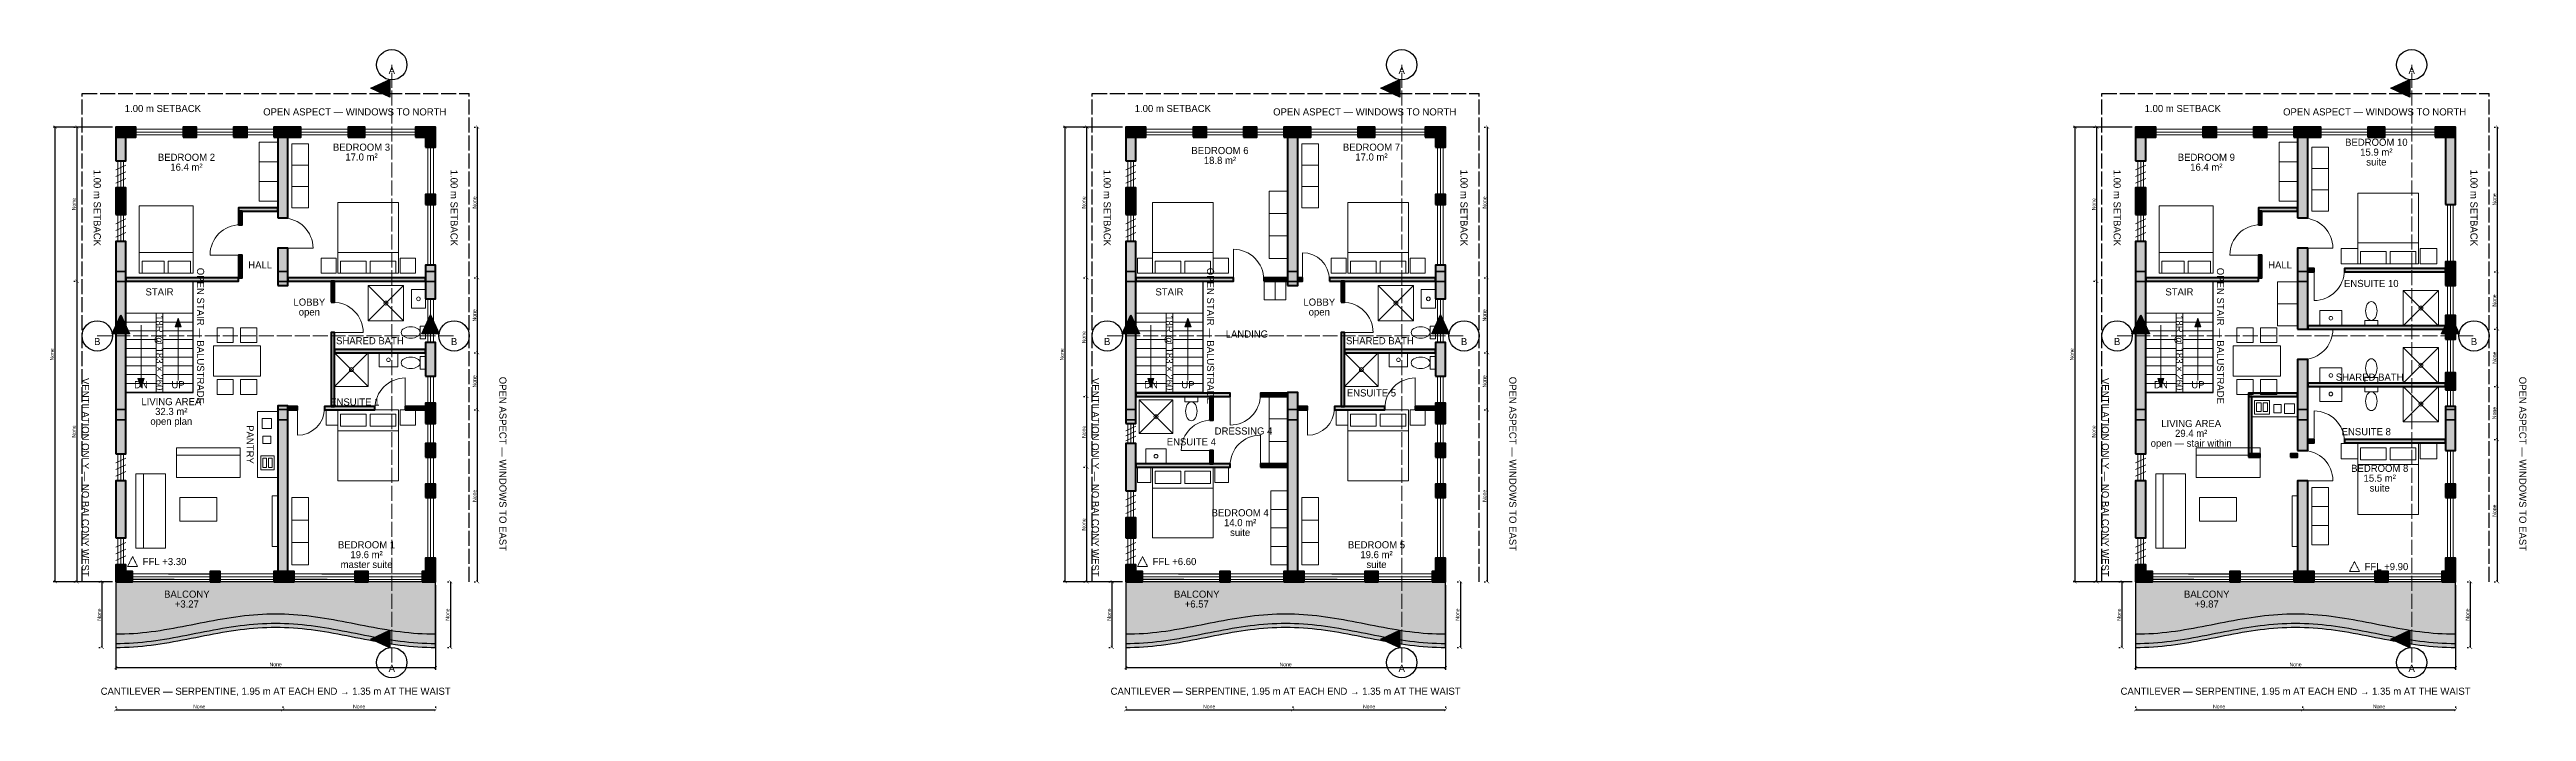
# Model space of a CAD drawing. Header units: millimetres. Extents: x -3851 to 506847, y -6675 to 35120.
# Drawn here: x 70533 to 144109, y -350 to 19300 of the extents above; entities that cross this region are included whole.
import ezdxf
from ezdxf.enums import TextEntityAlignment as Align

# ---------------------------------------------------------------- set-up
doc = ezdxf.new("R2010")
doc.units = ezdxf.units.MM
doc.header["$LTSCALE"] = 20
doc.linetypes.add('DASHDOT', pattern=[3.556, 2.54, -0.508, 0, -0.508])
doc.linetypes.add('DASHED', pattern=[1.524, 1.27, -0.254])
for name, color, linetype, lineweight in [('A-ANNO-DIMS-01', 5, 'CONTINUOUS', 13), ('A-ANNO-DIMS-02', 5, 'CONTINUOUS', 13), ('A-ANNO-DIMS-03', 5, 'CONTINUOUS', 13), ('A-ANNO-PATT-01', 8, 'CONTINUOUS', 9), ('A-ANNO-PATT-02', 8, 'CONTINUOUS', 9), ('A-ANNO-PATT-03', 8, 'CONTINUOUS', 9), ('A-ANNO-SYMB-01', 5, 'DASHED', 13), ('A-ANNO-SYMB-02', 5, 'DASHED', 13), ('A-ANNO-SYMB-03', 5, 'DASHED', 13), ('A-ANNO-TEXT-01', 7, 'CONTINUOUS', 13), ('A-ANNO-TEXT-02', 7, 'CONTINUOUS', 13), ('A-ANNO-TEXT-03', 7, 'CONTINUOUS', 13), ('A-DOOR-01', 3, 'CONTINUOUS', 18), ('A-DOOR-02', 3, 'CONTINUOUS', 18), ('A-DOOR-03', 3, 'CONTINUOUS', 18), ('A-EQPM-01', 6, 'CONTINUOUS', 13), ('A-EQPM-02', 6, 'CONTINUOUS', 13), ('A-EQPM-03', 6, 'CONTINUOUS', 13), ('A-FLOR-01', 7, 'CONTINUOUS', 25), ('A-FLOR-02', 7, 'CONTINUOUS', 25), ('A-FLOR-03', 7, 'CONTINUOUS', 25), ('A-FLOR-STRS-01', 2, 'CONTINUOUS', 18), ('A-FLOR-STRS-02', 2, 'CONTINUOUS', 18), ('A-FLOR-STRS-03', 2, 'CONTINUOUS', 18), ('A-FURN-01', 6, 'CONTINUOUS', 13), ('A-FURN-02', 6, 'CONTINUOUS', 13), ('A-FURN-03', 6, 'CONTINUOUS', 13), ('A-GLAZ-01', 4, 'CONTINUOUS', 18), ('A-GLAZ-02', 4, 'CONTINUOUS', 18), ('A-GLAZ-03', 4, 'CONTINUOUS', 18), ('A-WALL-01', 7, 'CONTINUOUS', 50), ('A-WALL-02', 7, 'CONTINUOUS', 50), ('A-WALL-03', 7, 'CONTINUOUS', 50), ('A-WALL-PATT-01', 7, 'CONTINUOUS', 9), ('A-WALL-PATT-02', 7, 'CONTINUOUS', 9), ('A-WALL-PATT-03', 7, 'CONTINUOUS', 9), ('G-ANNO-BNDY-01', 1, 'DASHDOT', 25), ('G-ANNO-BNDY-02', 1, 'DASHDOT', 25), ('G-ANNO-BNDY-03', 1, 'DASHDOT', 25), ('S-COLS-01', 7, 'CONTINUOUS', 35), ('S-COLS-02', 7, 'CONTINUOUS', 35), ('S-COLS-03', 7, 'CONTINUOUS', 35)]:
    doc.layers.add(name, color=color, linetype=linetype, lineweight=lineweight)
doc.dimstyles.new('ARCH', dxfattribs={"dimtxt": 2.2, "dimasz": 1.8, "dimexe": 1.2, "dimexo": 2, "dimgap": 0.8, "dimtad": 1, "dimlfac": 0.001, "dimblk": 'ARCHTICK', "dimcen": 2.5, "dimazin": 3, "dimtfac": 1, "dimtmove": 0, "dimatfit": 3})

msp = doc.modelspace()

# ---------------------------------------------------------------- texts
at = {"layer": 'A-ANNO-TEXT-01'}
for s, height, p in [('A', 211.667, (80700, 18680)), ('1.00 m SETBACK', 211.66667, (73900, 17550)), ('OPEN ASPECT — WINDOWS TO NORTH', 211.66667, (79600, 17450)), ('BEDROOM 2', 211.6667, (74600, 16102.235)), ('BEDROOM 3', 211.6667, (79800, 16402.235)), ('17.0 m²', 211.6667, (79800, 16110.135)), ('16.4 m²', 211.6667, (74600, 15810.135)), ('HALL', 211.6667, (76790, 12906.185)), ('STAIR', 211.6667, (73800, 12106.185)), ('LOBBY', 211.6667, (78250, 11802.235)), ('open', 211.6667, (78250, 11510.135)), ('B', 211.667, (71950, 10630)), ('SHARED BATH', 211.66667, (80050, 10656.185)), ('B', 211.667, (82550, 10630)), ('LIVING AREA', 211.66667, (74150, 8848.285)), ('ENSUITE 1', 211.6667, (79600, 8836.185)), ('open plan', 211.6667, (74150, 8264.085)), ('32.3 m²', 211.6667, (74150, 8556.185)), ('BEDROOM 1', 211.6667, (79950, 4598.285)), ('19.6 m²', 211.6667, (79950, 4306.185)), ('master suite', 211.66667, (79950, 4014.085)), ('BALCONY', 211.6667, (74611.111, 3132.235)), ('+3.27', 211.6667, (74611.111, 2840.135)), ('A', 211.667, (80700, 930)), ('CANTILEVER — SERPENTINE, 1.95 m AT EACH END → 1.35 m AT THE WAIST', 211.66667, (77250, 250))]:
    msp.add_text(s, height=height, dxfattribs=at).set_placement(p, align=Align.MIDDLE_CENTER)
for s, height, p in [('1.00 m SETBACK', 211.66667, (71950, 14600)), ('1.00 m SETBACK', 211.66667, (82550, 14600)), ('OPEN STAIR — BALUSTRADE', 211.66667, (75020, 10800)), ('OPEN ASPECT — WINDOWS TO EAST', 211.66667, (84000, 7000)), ('VENTILATION ONLY — NO BALCONY WEST', 211.66667, (71600, 6600)), ('PANTRY', 211.6667, (76490, 7575))]:
    msp.add_text(s, height=height, rotation=-90, dxfattribs=at).set_placement(p, align=Align.MIDDLE_CENTER)
msp.add_text('FFL +3.30', height=211.6667, dxfattribs=at).set_placement((73300, 4100), align=Align.MIDDLE_LEFT)
at = {"layer": 'A-ANNO-TEXT-02'}
for s, height, p in [('A', 211.667, (110700, 18680)), ('1.00 m SETBACK', 211.66667, (103900, 17550)), ('OPEN ASPECT — WINDOWS TO NORTH', 211.66667, (109600, 17450)), ('BEDROOM 6', 211.6667, (105300, 16302.235)), ('BEDROOM 7', 211.6667, (109800, 16402.235)), ('17.0 m²', 211.6667, (109800, 16110.135)), ('18.8 m²', 211.6667, (105300, 16010.135)), ('STAIR', 211.6667, (103800, 12106.185)), ('LOBBY', 211.6667, (108250, 11802.235)), ('open', 211.6667, (108250, 11510.135)), ('B', 211.667, (101950, 10630)), ('LANDING', 211.6667, (106100, 10856.185)), ('SHARED BATH', 211.66667, (110050, 10656.185)), ('B', 211.667, (112550, 10630)), ('ENSUITE 5', 211.6667, (109800, 9106.185)), ('ENSUITE 4', 211.6667, (104450, 7656.185)), ('DRESSING 4', 211.6667, (106000, 7976.185)), ('BEDROOM 4', 211.6667, (105900, 5548.285)), ('14.0 m²', 211.6667, (105900, 5256.185)), ('suite', 211.6667, (105900, 4964.085)), ('BEDROOM 5', 211.6667, (109950, 4598.285)), ('19.6 m²', 211.6667, (109950, 4306.185)), ('suite', 211.6667, (109950, 4014.085)), ('BALCONY', 211.6667, (104611.111, 3132.235)), ('+6.57', 211.6667, (104611.111, 2840.135)), ('A', 211.667, (110700, 930)), ('CANTILEVER — SERPENTINE, 1.95 m AT EACH END → 1.35 m AT THE WAIST', 211.66667, (107250, 250))]:
    msp.add_text(s, height=height, dxfattribs=at).set_placement(p, align=Align.MIDDLE_CENTER)
for s, p in [('1.00 m SETBACK', (101950, 14600)), ('1.00 m SETBACK', (112550, 14600)), ('OPEN STAIR — BALUSTRADE', (105020, 10800)), ('OPEN ASPECT — WINDOWS TO EAST', (114000, 7000)), ('VENTILATION ONLY — NO BALCONY WEST', (101600, 6600))]:
    msp.add_text(s, height=211.66667, rotation=-90, dxfattribs=at).set_placement(p, align=Align.MIDDLE_CENTER)
msp.add_text('FFL +6.60', height=211.6667, dxfattribs=at).set_placement((103300, 4100), align=Align.MIDDLE_LEFT)
at = {"layer": 'A-ANNO-TEXT-03'}
for s, height, p in [('A', 211.667, (140700, 18680)), ('1.00 m SETBACK', 211.66667, (133900, 17550)), ('OPEN ASPECT — WINDOWS TO NORTH', 211.66667, (139600, 17450)), ('BEDROOM 9', 211.6667, (134600, 16102.235)), ('BEDROOM 10', 211.6667, (139650, 16548.285)), ('15.9 m²', 211.6667, (139650, 16256.185)), ('16.4 m²', 211.6667, (134600, 15810.135)), ('suite', 211.6667, (139650, 15964.085)), ('HALL', 211.6667, (136790, 12906.185)), ('STAIR', 211.6667, (133800, 12106.185)), ('ENSUITE 10', 211.6667, (139500, 12356.185)), ('B', 211.667, (131950, 10630)), ('B', 211.667, (142550, 10630)), ('SHARED BATH', 211.66667, (139450, 9576.185)), ('LIVING AREA', 211.66667, (134150, 8198.285)), ('open — stair within', 211.66667, (134150, 7614.085)), ('29.4 m²', 211.6667, (134150, 7906.185)), ('ENSUITE 8', 211.6667, (139350, 7956.185)), ('BEDROOM 8', 211.6667, (139750, 6868.285)), ('15.5 m²', 211.6667, (139750, 6576.185)), ('suite', 211.6667, (139750, 6284.085)), ('BALCONY', 211.6667, (134611.111, 3132.235)), ('+9.87', 211.6667, (134611.111, 2840.135)), ('A', 211.667, (140700, 930)), ('CANTILEVER — SERPENTINE, 1.95 m AT EACH END → 1.35 m AT THE WAIST', 211.66667, (137250, 250))]:
    msp.add_text(s, height=height, dxfattribs=at).set_placement(p, align=Align.MIDDLE_CENTER)
for s, p in [('1.00 m SETBACK', (131950, 14600)), ('1.00 m SETBACK', (142550, 14600)), ('OPEN STAIR — BALUSTRADE', (135020, 10800)), ('OPEN ASPECT — WINDOWS TO EAST', (144000, 7000)), ('VENTILATION ONLY — NO BALCONY WEST', (131600, 6600))]:
    msp.add_text(s, height=211.66667, rotation=-90, dxfattribs=at).set_placement(p, align=Align.MIDDLE_CENTER)
msp.add_text('FFL +9.90', height=211.6667, dxfattribs=at).set_placement((139300, 3950), align=Align.MIDDLE_LEFT)
at = {"layer": 'A-FLOR-STRS-01'}
msp.add_text('18R @ 183 × 260', height=211.66667, rotation=-90, dxfattribs=at).set_placement((73800, 10300), align=Align.MIDDLE_CENTER)
for s, p in [('DN', (73250, 9350)), ('UP', (74350, 9350))]:
    msp.add_text(s, height=211.6667, dxfattribs=at).set_placement(p, align=Align.MIDDLE_CENTER)
at = {"layer": 'A-FLOR-STRS-02'}
msp.add_text('18R @ 183 × 260', height=211.66667, rotation=-90, dxfattribs=at).set_placement((103800, 10300), align=Align.MIDDLE_CENTER)
for s, p in [('DN', (103250, 9350)), ('UP', (104350, 9350))]:
    msp.add_text(s, height=211.6667, dxfattribs=at).set_placement(p, align=Align.MIDDLE_CENTER)
at = {"layer": 'A-FLOR-STRS-03'}
msp.add_text('18R @ 183 × 260', height=211.66667, rotation=-90, dxfattribs=at).set_placement((133800, 10300), align=Align.MIDDLE_CENTER)
for s, p in [('DN', (133250, 9350)), ('UP', (134350, 9350))]:
    msp.add_text(s, height=211.6667, dxfattribs=at).set_placement(p, align=Align.MIDDLE_CENTER)

# ---------------------------------------------------------------- blocks, each defined once
blk = doc.blocks.new('_ARCHTICK')
at = {"color": 0, "linetype": 'BYBLOCK', "const_width": 0.15}
blk.add_lwpolyline([(-0.5, -0.5), (0.5, 0.5)], dxfattribs=at)

# ---------------------------------------------------------------- dimensions: what is measured, and where the dimension line sits
at = {"layer": 'A-ANNO-DIMS-01'}
for base, p1, p2 in [((70700, 3500), (72500, 3500), (72500, 17000)), ((71350, 12420), (71350, 12420), (71350, 17000)), ((83250, 12520), (83250, 12520), (83250, 17000)), ((83250, 10300), (83250, 10300), (83250, 12520)), ((71350, 3500), (71350, 3500), (71350, 12420)), ((83250, 8600), (83250, 8600), (83250, 10300)), ((83250, 3500), (83250, 3500), (83250, 8600)), ((72100, 1550), (72100, 1550), (72100, 3500)), ((82450, 1550), (82450, 1550), (82450, 3500))]:
    msp.add_linear_dim(base=base, p1=p1, p2=p2, angle=90, text='None', dimstyle='ARCH', override={"dimscale": 50}, dxfattribs=at).render()
for base, p1, p2 in [((72500, 950), (72500, 3500), (82000, 3500)), ((72500, -300), (72500, -300), (77460, -300)), ((77460, -300), (77460, -300), (82000, -300))]:
    msp.add_linear_dim(base=base, p1=p1, p2=p2, text='None', dimstyle='ARCH', override={"dimscale": 50}, dxfattribs=at).render()
at = {"layer": 'A-ANNO-DIMS-02'}
for base, p1, p2 in [((100700, 3500), (102500, 3500), (102500, 17000)), ((101350, 12520), (101350, 12520), (101350, 17000)), ((113250, 12520), (113250, 12520), (113250, 17000)), ((101350, 9000), (101350, 9000), (101350, 12520)), ((113250, 10300), (113250, 10300), (113250, 12520)), ((113250, 8600), (113250, 8600), (113250, 10300)), ((101350, 6900), (101350, 6900), (101350, 9000)), ((113250, 3500), (113250, 3500), (113250, 8600)), ((101350, 3500), (101350, 3500), (101350, 6900)), ((102100, 1550), (102100, 1550), (102100, 3500)), ((112450, 1550), (112450, 1550), (112450, 3500))]:
    msp.add_linear_dim(base=base, p1=p1, p2=p2, angle=90, text='None', dimstyle='ARCH', override={"dimscale": 50}, dxfattribs=at).render()
for base, p1, p2 in [((102500, 950), (102500, 3500), (112000, 3500)), ((102500, -300), (102500, -300), (107460, -300)), ((107460, -300), (107460, -300), (112000, -300))]:
    msp.add_linear_dim(base=base, p1=p1, p2=p2, text='None', dimstyle='ARCH', override={"dimscale": 50}, dxfattribs=at).render()
at = {"layer": 'A-ANNO-DIMS-03'}
for base, p1, p2 in [((130700, 3500), (132500, 3500), (132500, 17000)), ((131350, 12420), (131350, 12420), (131350, 17000)), ((143250, 12700), (143250, 12700), (143250, 17000)), ((143250, 11000), (143250, 11000), (143250, 12700)), ((131350, 3500), (131350, 3500), (131350, 12420)), ((143250, 9300), (143250, 9300), (143250, 11000)), ((143250, 7720), (143250, 7720), (143250, 9300)), ((143250, 3500), (143250, 3500), (143250, 7720)), ((132100, 1550), (132100, 1550), (132100, 3500)), ((142450, 1550), (142450, 1550), (142450, 3500))]:
    msp.add_linear_dim(base=base, p1=p1, p2=p2, angle=90, text='None', dimstyle='ARCH', override={"dimscale": 50}, dxfattribs=at).render()
for base, p1, p2 in [((132500, 950), (132500, 3500), (142000, 3500)), ((132500, -300), (132500, -300), (137460, -300)), ((137460, -300), (137460, -300), (142000, -300))]:
    msp.add_linear_dim(base=base, p1=p1, p2=p2, text='None', dimstyle='ARCH', override={"dimscale": 50}, dxfattribs=at).render()

# ---------------------------------------------------------------- hatches: boundary and pattern name
at = {"layer": 'A-ANNO-PATT-01'}
for points in [[(80080, 18150), (80640, 18410), (80640, 17890)], [(72650, 11420), (72910, 10860), (72390, 10860)], [(74350, 11330), (74260, 11070), (74440, 11070)], [(81850, 11420), (82110, 10860), (81590, 10860)], [(73250, 9270), (73160, 9530), (73340, 9530)], [(72500, 3500), (72500, 1550), (72631.944, 1551.142), (72763.889, 1554.558), (72895.833, 1560.222), (73027.778, 1568.092), (73159.722, 1578.108), (73291.667, 1590.192), (73423.611, 1604.254), (73555.556, 1620.187), (73687.5, 1637.868), (73819.444, 1657.164), (73951.389, 1677.927), (74083.333, 1700), (74215.278, 1723.215), (74347.222, 1747.394), (74479.167, 1772.354), (74611.111, 1797.906), (74743.056, 1823.853), (74875, 1850), (75006.944, 1876.147), (75138.889, 1902.094), (75270.833, 1927.646), (75402.778, 1952.606), (75534.722, 1976.785), (75666.667, 2000), (75798.611, 2022.073), (75930.556, 2042.836), (76062.5, 2062.132), (76194.444, 2079.813), (76326.389, 2095.746), (76458.333, 2109.808), (76590.278, 2121.892), (76722.222, 2131.908), (76854.167, 2139.778), (76986.111, 2145.442), (77118.056, 2148.858), (77250, 2150), (77381.944, 2148.858), (77513.889, 2145.442), (77645.833, 2139.778), (77777.778, 2131.908), (77909.722, 2121.892), (78041.667, 2109.808), (78173.611, 2095.746), (78305.556, 2079.813), (78437.5, 2062.132), (78569.444, 2042.836), (78701.389, 2022.073), (78833.333, 2000), (78965.278, 1976.785), (79097.222, 1952.606), (79229.167, 1927.646), (79361.111, 1902.094), (79493.056, 1876.147), (79625, 1850), (79756.944, 1823.853), (79888.889, 1797.906), (80020.833, 1772.354), (80152.778, 1747.394), (80284.722, 1723.215), (80416.667, 1700), (80548.611, 1677.927), (80680.556, 1657.164), (80812.5, 1637.868), (80944.444, 1620.187), (81076.389, 1604.254), (81208.333, 1590.192), (81340.278, 1578.108), (81472.222, 1568.092), (81604.167, 1560.222), (81736.111, 1554.558), (81868.056, 1551.142), (82000, 1550), (82000, 3500)], [(80080, 1800), (80640, 2060), (80640, 1540)]]:
    msp.add_hatch(color=7, dxfattribs=at).paths.add_polyline_path(points)
at = {"layer": 'A-ANNO-PATT-02'}
for points in [[(110080, 18150), (110640, 18410), (110640, 17890)], [(102650, 11420), (102910, 10860), (102390, 10860)], [(104350, 11330), (104260, 11070), (104440, 11070)], [(111850, 11420), (112110, 10860), (111590, 10860)], [(103250, 9270), (103160, 9530), (103340, 9530)], [(102500, 3500), (102500, 1550), (102631.944, 1551.142), (102763.889, 1554.558), (102895.833, 1560.222), (103027.778, 1568.092), (103159.722, 1578.108), (103291.667, 1590.192), (103423.611, 1604.254), (103555.556, 1620.187), (103687.5, 1637.868), (103819.444, 1657.164), (103951.389, 1677.927), (104083.333, 1700), (104215.278, 1723.215), (104347.222, 1747.394), (104479.167, 1772.354), (104611.111, 1797.906), (104743.056, 1823.853), (104875, 1850), (105006.944, 1876.147), (105138.889, 1902.094), (105270.833, 1927.646), (105402.778, 1952.606), (105534.722, 1976.785), (105666.667, 2000), (105798.611, 2022.073), (105930.556, 2042.836), (106062.5, 2062.132), (106194.444, 2079.813), (106326.389, 2095.746), (106458.333, 2109.808), (106590.278, 2121.892), (106722.222, 2131.908), (106854.167, 2139.778), (106986.111, 2145.442), (107118.056, 2148.858), (107250, 2150), (107381.944, 2148.858), (107513.889, 2145.442), (107645.833, 2139.778), (107777.778, 2131.908), (107909.722, 2121.892), (108041.667, 2109.808), (108173.611, 2095.746), (108305.556, 2079.813), (108437.5, 2062.132), (108569.444, 2042.836), (108701.389, 2022.073), (108833.333, 2000), (108965.278, 1976.785), (109097.222, 1952.606), (109229.167, 1927.646), (109361.111, 1902.094), (109493.056, 1876.147), (109625, 1850), (109756.944, 1823.853), (109888.889, 1797.906), (110020.833, 1772.354), (110152.778, 1747.394), (110284.722, 1723.215), (110416.667, 1700), (110548.611, 1677.927), (110680.556, 1657.164), (110812.5, 1637.868), (110944.444, 1620.187), (111076.389, 1604.254), (111208.333, 1590.192), (111340.278, 1578.108), (111472.222, 1568.092), (111604.167, 1560.222), (111736.111, 1554.558), (111868.056, 1551.142), (112000, 1550), (112000, 3500)], [(110080, 1800), (110640, 2060), (110640, 1540)]]:
    msp.add_hatch(color=7, dxfattribs=at).paths.add_polyline_path(points)
at = {"layer": 'A-ANNO-PATT-03'}
for points in [[(140080, 18150), (140640, 18410), (140640, 17890)], [(132650, 11420), (132910, 10860), (132390, 10860)], [(134350, 11330), (134260, 11070), (134440, 11070)], [(141850, 11420), (142110, 10860), (141590, 10860)], [(133250, 9270), (133160, 9530), (133340, 9530)], [(132500, 3500), (132500, 1550), (132631.944, 1551.142), (132763.889, 1554.558), (132895.833, 1560.222), (133027.778, 1568.092), (133159.722, 1578.108), (133291.667, 1590.192), (133423.611, 1604.254), (133555.556, 1620.187), (133687.5, 1637.868), (133819.444, 1657.164), (133951.389, 1677.927), (134083.333, 1700), (134215.278, 1723.215), (134347.222, 1747.394), (134479.167, 1772.354), (134611.111, 1797.906), (134743.056, 1823.853), (134875, 1850), (135006.944, 1876.147), (135138.889, 1902.094), (135270.833, 1927.646), (135402.778, 1952.606), (135534.722, 1976.785), (135666.667, 2000), (135798.611, 2022.073), (135930.556, 2042.836), (136062.5, 2062.132), (136194.444, 2079.813), (136326.389, 2095.746), (136458.333, 2109.808), (136590.278, 2121.892), (136722.222, 2131.908), (136854.167, 2139.778), (136986.111, 2145.442), (137118.056, 2148.858), (137250, 2150), (137381.944, 2148.858), (137513.889, 2145.442), (137645.833, 2139.778), (137777.778, 2131.908), (137909.722, 2121.892), (138041.667, 2109.808), (138173.611, 2095.746), (138305.556, 2079.813), (138437.5, 2062.132), (138569.444, 2042.836), (138701.389, 2022.073), (138833.333, 2000), (138965.278, 1976.785), (139097.222, 1952.606), (139229.167, 1927.646), (139361.111, 1902.094), (139493.056, 1876.147), (139625, 1850), (139756.944, 1823.853), (139888.889, 1797.906), (140020.833, 1772.354), (140152.778, 1747.394), (140284.722, 1723.215), (140416.667, 1700), (140548.611, 1677.927), (140680.556, 1657.164), (140812.5, 1637.868), (140944.444, 1620.187), (141076.389, 1604.254), (141208.333, 1590.192), (141340.278, 1578.108), (141472.222, 1568.092), (141604.167, 1560.222), (141736.111, 1554.558), (141868.056, 1551.142), (142000, 1550), (142000, 3500)], [(140080, 1800), (140640, 2060), (140640, 1540)]]:
    msp.add_hatch(color=7, dxfattribs=at).paths.add_polyline_path(points)
at = {"layer": 'A-WALL-PATT-01'}
for points in [[(72500, 16000), (72800, 16000), (72800, 17000), (72500, 17000)], [(72500, 16700), (73100, 16700), (73100, 17000), (72500, 17000)], [(74500, 16700), (74900, 16700), (74900, 17000), (74500, 17000)], [(76000, 16700), (76400, 16700), (76400, 17000), (76000, 17000)], [(77200, 16700), (78000, 16700), (78000, 17000), (77200, 17000)], [(79400, 16700), (79900, 16700), (79900, 17000), (79400, 17000)], [(81400, 16700), (82000, 16700), (82000, 17000), (81400, 17000)], [(81700, 16400), (82000, 16400), (82000, 17000), (81700, 17000)], [(77310, 14300), (77610, 14300), (77610, 16700), (77310, 16700)], [(72500, 14400), (72800, 14400), (72800, 15200), (72500, 15200)], [(81700, 14700), (82000, 14700), (82000, 15000), (81700, 15000)], [(76150, 14500), (77310, 14500), (77310, 14600), (76150, 14600)], [(76150, 14100), (76250, 14100), (76250, 14500), (76150, 14500)], [(72500, 7300), (72800, 7300), (72800, 13600), (72500, 13600)], [(77310, 12300), (77610, 12300), (77610, 13400), (77310, 13400)], [(72800, 12420), (76150, 12420), (76150, 12520), (72800, 12520)], [(76150, 12520), (76250, 12520), (76250, 13200), (76150, 13200)], [(77610, 12420), (81700, 12420), (81700, 12520), (77610, 12520)], [(81700, 11900), (82000, 11900), (82000, 12900), (81700, 12900)], [(78900, 11800), (79000, 11800), (79000, 12420), (78900, 12420)], [(78900, 8700), (79000, 8700), (79000, 10900), (78900, 10900)], [(79000, 10300), (81700, 10300), (81700, 10400), (79000, 10400)], [(81700, 9600), (82000, 9600), (82000, 10600), (81700, 10600)], [(77310, 3800), (77610, 3800), (77610, 8720), (77310, 8720)], [(77610, 8600), (77900, 8600), (77900, 8700), (77610, 8700)], [(78700, 8600), (80200, 8600), (80200, 8700), (78700, 8700)], [(81100, 8600), (81700, 8600), (81700, 8700), (81100, 8700)], [(81700, 8200), (82000, 8200), (82000, 8800), (81700, 8800)], [(81700, 7200), (82000, 7200), (82000, 7600), (81700, 7600)], [(72500, 4800), (72800, 4800), (72800, 6500), (72500, 6500)], [(81700, 6000), (82000, 6000), (82000, 6400), (81700, 6400)], [(72500, 3500), (72800, 3500), (72800, 4000), (72500, 4000)], [(72500, 3500), (73000, 3500), (73000, 3800), (72500, 3800)], [(75300, 3500), (75600, 3500), (75600, 3800), (75300, 3800)], [(77200, 3500), (77800, 3500), (77800, 3800), (77200, 3800)], [(79600, 3500), (80000, 3500), (80000, 3800), (79600, 3800)], [(81600, 3500), (82000, 3500), (82000, 3800), (81600, 3800)], [(81700, 3500), (82000, 3500), (82000, 4200), (81700, 4200)]]:
    msp.add_hatch(color=7, dxfattribs=at).paths.add_polyline_path(points)
at = {"layer": 'A-WALL-PATT-02'}
for points in [[(102500, 16000), (102800, 16000), (102800, 17000), (102500, 17000)], [(102500, 16700), (103100, 16700), (103100, 17000), (102500, 17000)], [(104500, 16700), (104900, 16700), (104900, 17000), (104500, 17000)], [(106000, 16700), (106400, 16700), (106400, 17000), (106000, 17000)], [(107200, 16700), (108000, 16700), (108000, 17000), (107200, 17000)], [(109400, 16700), (109900, 16700), (109900, 17000), (109400, 17000)], [(111400, 16700), (112000, 16700), (112000, 17000), (111400, 17000)], [(111700, 16400), (112000, 16400), (112000, 17000), (111700, 17000)], [(107310, 12300), (107610, 12300), (107610, 16700), (107310, 16700)], [(102500, 14400), (102800, 14400), (102800, 15200), (102500, 15200)], [(111700, 14700), (112000, 14700), (112000, 15000), (111700, 15000)], [(102500, 8200), (102800, 8200), (102800, 13600), (102500, 13600)], [(102800, 12420), (105700, 12420), (105700, 12520), (102800, 12520)], [(106600, 12420), (107310, 12420), (107310, 12520), (106600, 12520)], [(107610, 12420), (107750, 12420), (107750, 12520), (107610, 12520)], [(108550, 12420), (111700, 12420), (111700, 12520), (108550, 12520)], [(111700, 11900), (112000, 11900), (112000, 12900), (111700, 12900)], [(108900, 11800), (109000, 11800), (109000, 12420), (108900, 12420)], [(108900, 8700), (109000, 8700), (109000, 10900), (108900, 10900)], [(109000, 10300), (111700, 10300), (111700, 10400), (109000, 10400)], [(111700, 9600), (112000, 9600), (112000, 10600), (111700, 10600)], [(102800, 9000), (105600, 9000), (105600, 9100), (102800, 9100)], [(105000, 8300), (105100, 8300), (105100, 9000), (105000, 9000)], [(106500, 9000), (107310, 9000), (107310, 9100), (106500, 9100)], [(107310, 3800), (107610, 3800), (107610, 9120), (107310, 9120)], [(107610, 8600), (107900, 8600), (107900, 8700), (107610, 8700)], [(108700, 8600), (110200, 8600), (110200, 8700), (108700, 8700)], [(111100, 8600), (111700, 8600), (111700, 8700), (111100, 8700)], [(111700, 8200), (112000, 8200), (112000, 8800), (111700, 8800)], [(102500, 6200), (102800, 6200), (102800, 7600), (102500, 7600)], [(105000, 7000), (105100, 7000), (105100, 7400), (105000, 7400)], [(111700, 7200), (112000, 7200), (112000, 7600), (111700, 7600)], [(102800, 6900), (105600, 6900), (105600, 7000), (102800, 7000)], [(106500, 6900), (107310, 6900), (107310, 7000), (106500, 7000)], [(111700, 6000), (112000, 6000), (112000, 6400), (111700, 6400)], [(102500, 4800), (102800, 4800), (102800, 5400), (102500, 5400)], [(102500, 3500), (102800, 3500), (102800, 4000), (102500, 4000)], [(102500, 3500), (103000, 3500), (103000, 3800), (102500, 3800)], [(105300, 3500), (105600, 3500), (105600, 3800), (105300, 3800)], [(107200, 3500), (107800, 3500), (107800, 3800), (107200, 3800)], [(109600, 3500), (110000, 3500), (110000, 3800), (109600, 3800)], [(111600, 3500), (112000, 3500), (112000, 3800), (111600, 3800)], [(111700, 3500), (112000, 3500), (112000, 4200), (111700, 4200)]]:
    msp.add_hatch(color=7, dxfattribs=at).paths.add_polyline_path(points)
at = {"layer": 'A-WALL-PATT-03'}
for points in [[(132500, 16000), (132800, 16000), (132800, 17000), (132500, 17000)], [(132500, 16700), (133100, 16700), (133100, 17000), (132500, 17000)], [(134500, 16700), (134900, 16700), (134900, 17000), (134500, 17000)], [(136000, 16700), (136400, 16700), (136400, 17000), (136000, 17000)], [(137200, 16700), (138000, 16700), (138000, 17000), (137200, 17000)], [(139400, 16700), (139900, 16700), (139900, 17000), (139400, 17000)], [(141400, 16700), (142000, 16700), (142000, 17000), (141400, 17000)], [(141700, 14700), (142000, 14700), (142000, 17000), (141700, 17000)], [(137310, 14300), (137610, 14300), (137610, 16700), (137310, 16700)], [(132500, 14400), (132800, 14400), (132800, 15200), (132500, 15200)], [(136150, 14500), (137310, 14500), (137310, 14600), (136150, 14600)], [(136150, 14100), (136250, 14100), (136250, 14500), (136150, 14500)], [(132500, 7300), (132800, 7300), (132800, 13600), (132500, 13600)], [(137310, 11000), (137610, 11000), (137610, 13400), (137310, 13400)], [(132800, 12420), (136150, 12420), (136150, 12520), (132800, 12520)], [(136150, 12520), (136250, 12520), (136250, 13200), (136150, 13200)], [(137610, 12700), (137800, 12700), (137800, 12800), (137610, 12800)], [(138700, 12700), (141700, 12700), (141700, 12800), (138700, 12800)], [(141700, 12300), (142000, 12300), (142000, 13000), (141700, 13000)], [(137610, 11000), (141700, 11000), (141700, 11100), (137610, 11100)], [(141700, 10700), (142000, 10700), (142000, 11400), (141700, 11400)], [(137310, 7400), (137610, 7400), (137610, 10100), (137310, 10100)], [(141700, 9200), (142000, 9200), (142000, 9700), (141700, 9700)], [(135850, 9000), (137310, 9000), (137310, 9100), (135850, 9100)], [(135850, 7300), (135950, 7300), (135950, 9000), (135850, 9000)], [(137610, 9300), (141700, 9300), (141700, 9400), (137610, 9400)], [(141700, 7400), (142000, 7400), (142000, 8700), (141700, 8700)], [(137610, 7620), (137800, 7620), (137800, 7720), (137610, 7720)], [(138700, 7620), (141700, 7620), (141700, 7720), (138700, 7720)], [(135850, 7200), (136200, 7200), (136200, 7300), (135850, 7300)], [(137100, 7200), (137310, 7200), (137310, 7300), (137100, 7300)], [(132500, 4800), (132800, 4800), (132800, 6500), (132500, 6500)], [(137310, 3800), (137610, 3800), (137610, 6500), (137310, 6500)], [(141700, 6000), (142000, 6000), (142000, 6400), (141700, 6400)], [(132500, 3500), (132800, 3500), (132800, 4000), (132500, 4000)], [(132500, 3500), (133000, 3500), (133000, 3800), (132500, 3800)], [(135300, 3500), (135600, 3500), (135600, 3800), (135300, 3800)], [(137200, 3500), (137800, 3500), (137800, 3800), (137200, 3800)], [(139600, 3500), (140000, 3500), (140000, 3800), (139600, 3800)], [(141600, 3500), (142000, 3500), (142000, 3800), (141600, 3800)], [(141700, 3500), (142000, 3500), (142000, 4200), (141700, 4200)]]:
    msp.add_hatch(color=7, dxfattribs=at).paths.add_polyline_path(points)

# ---------------------------------------------------------------- linework, layer by layer
at = {"layer": 'A-ANNO-SYMB-01', "linetype": 'DASHED', "ltscale": 17.5}
for p, q in [((80700, 1100), (80700, 18850)), ((71950, 10800), (82550, 10800))]:
    msp.add_line(p, q, dxfattribs=at)
at = {"layer": 'A-ANNO-SYMB-01'}
msp.add_lwpolyline([(73000, 4250), (72850, 3950), (73150, 3950)], close=True, dxfattribs=at)
at = {"layer": 'A-ANNO-SYMB-02', "linetype": 'DASHED', "ltscale": 17.5}
for p, q in [((110700, 1100), (110700, 18850)), ((101950, 10800), (112550, 10800))]:
    msp.add_line(p, q, dxfattribs=at)
at = {"layer": 'A-ANNO-SYMB-02'}
msp.add_lwpolyline([(103000, 4250), (102850, 3950), (103150, 3950)], close=True, dxfattribs=at)
at = {"layer": 'A-ANNO-SYMB-03', "linetype": 'DASHED', "ltscale": 17.5}
for p, q in [((140700, 1100), (140700, 18850)), ((131950, 10800), (142550, 10800))]:
    msp.add_line(p, q, dxfattribs=at)
at = {"layer": 'A-ANNO-SYMB-03'}
msp.add_lwpolyline([(139000, 4100), (138850, 3800), (139150, 3800)], close=True, dxfattribs=at)
at = {"layer": 'A-DOOR-01'}
for p, q in [((76150, 14100), (76250, 14100)), ((77310, 14300), (77610, 14300)), ((77310, 13400), (77610, 13400)), ((77460, 13400), (78360, 13400)), ((76200, 13200), (75300, 13200)), ((76150, 13200), (76250, 13200)), ((77310, 12300), (77610, 12300)), ((78900, 11800), (79000, 11800)), ((78900, 10900), (79000, 10900)), ((78950, 10900), (79850, 10900)), ((81100, 8650), (81100, 9550)), ((77310, 8720), (77610, 8720)), ((77900, 8600), (77900, 8700)), ((77900, 8650), (77900, 7850)), ((78700, 8600), (78700, 8700)), ((80200, 8600), (80200, 8700)), ((81100, 8600), (81100, 8700))]:
    msp.add_line(p, q, dxfattribs=at)
for centre, radius, start, end in [((76200, 13200), 900, 90, 180), ((77460, 13400), 900, 0, 90), ((78950, 10900), 900, 0, 90), ((81100, 8650), 900, 90, 180), ((77900, 8650), 800, -90, 0)]:
    msp.add_arc(centre, radius, start, end, dxfattribs=at)
at = {"layer": 'A-DOOR-02'}
for p, q in [((105700, 12470), (105700, 13370)), ((107750, 12470), (107750, 13270)), ((105700, 12420), (105700, 12520)), ((106600, 12420), (106600, 12520)), ((107750, 12420), (107750, 12520)), ((108550, 12420), (108550, 12520)), ((107310, 12300), (107610, 12300)), ((108900, 11800), (109000, 11800)), ((108900, 10900), (109000, 10900)), ((108950, 10900), (109850, 10900)), ((105600, 9000), (105600, 9100)), ((105600, 9050), (105600, 8150)), ((106500, 9000), (106500, 9100)), ((107310, 9120), (107610, 9120)), ((111100, 8650), (111100, 9550)), ((105000, 8300), (105100, 8300)), ((107900, 8600), (107900, 8700)), ((107900, 8650), (107900, 7850)), ((108700, 8600), (108700, 8700)), ((110200, 8600), (110200, 8700)), ((111100, 8600), (111100, 8700)), ((105050, 7400), (104150, 7400)), ((105000, 7400), (105100, 7400)), ((106500, 6950), (106500, 7850)), ((105600, 6900), (105600, 7000)), ((106500, 6900), (106500, 7000))]:
    msp.add_line(p, q, dxfattribs=at)
for centre, radius, start, end in [((105700, 12470), 900, 0, 90), ((107750, 12470), 800, 0, 90), ((108950, 10900), 900, 0, 90), ((105600, 9050), 900, -90, 0), ((111100, 8650), 900, 90, 180), ((105050, 7400), 900, 90, 180), ((107900, 8650), 800, -90, 0), ((106500, 6950), 900, 90, 180)]:
    msp.add_arc(centre, radius, start, end, dxfattribs=at)
at = {"layer": 'A-DOOR-03'}
for p, q in [((136150, 14100), (136250, 14100)), ((137310, 14300), (137610, 14300)), ((137310, 13400), (137610, 13400)), ((137460, 13400), (138360, 13400)), ((136200, 13200), (135300, 13200)), ((136150, 13200), (136250, 13200)), ((137800, 12700), (137800, 12800)), ((137800, 12750), (137800, 11850)), ((138700, 12700), (138700, 12800)), ((137310, 11000), (137610, 11000)), ((137460, 11000), (138360, 11000)), ((137310, 10100), (137610, 10100)), ((137800, 7670), (137800, 8570)), ((137310, 7400), (137610, 7400)), ((137800, 7620), (137800, 7720)), ((138700, 7620), (138700, 7720)), ((136200, 7200), (136200, 7300)), ((137100, 7200), (137100, 7300)), ((137310, 6500), (137610, 6500)), ((137460, 6500), (138360, 6500))]:
    msp.add_line(p, q, dxfattribs=at)
for centre, start, end in [((136200, 13200), 90, 180), ((137460, 13400), 0, 90), ((137800, 12750), -90, 0), ((137460, 11000), -90, 0), ((137800, 7670), 0, 90), ((137460, 6500), 0, 90)]:
    msp.add_arc(centre, 900, start, end, dxfattribs=at)
at = {"layer": 'A-EQPM-01'}
for p, q in [((80000, 11250), (81050, 12300)), ((81050, 11250), (80000, 12300)), ((79000, 9300), (80000, 10300)), ((80000, 9300), (79000, 10300))]:
    msp.add_line(p, q, dxfattribs=at)
for points in [[(80000, 11250), (81050, 11250), (81050, 12300), (80000, 12300)], [(81280, 11625), (81700, 11625), (81700, 12175), (81280, 12175)], [(81540, 10710), (81700, 10710), (81700, 11090), (81540, 11090)], [(79000, 9300), (80000, 9300), (80000, 10300), (79000, 10300)], [(80325, 9880), (80875, 9880), (80875, 10300), (80325, 10300)], [(81540, 9810), (81700, 9810), (81700, 10190), (81540, 10190)], [(76810, 6820), (77210, 6820), (77210, 7240), (76810, 7240)], [(76870, 6890), (76980, 6890), (76980, 7170), (76870, 7170)], [(77040, 6890), (77150, 6890), (77150, 7170), (77040, 7170)]]:
    msp.add_lwpolyline(points, close=True, dxfattribs=at)
for centre, radius in [((80525, 11775), 60), ((81490, 11900), 55), ((79500, 9800), 60), ((80600, 10090), 55)]:
    msp.add_circle(centre, radius, dxfattribs=at)
for centre in [(81260, 10900), (81260, 10000)]:
    msp.add_ellipse(centre, major_axis=(280, 0), ratio=0.607142857, dxfattribs=at)
at = {"layer": 'A-EQPM-02'}
for p, q in [((110000, 11250), (111050, 12300)), ((111050, 11250), (110000, 12300)), ((109000, 9300), (110000, 10300)), ((110000, 9300), (109000, 10300)), ((102900, 7900), (103900, 8900)), ((103900, 7900), (102900, 8900))]:
    msp.add_line(p, q, dxfattribs=at)
for points in [[(110000, 11250), (111050, 11250), (111050, 12300), (110000, 12300)], [(111280, 11625), (111700, 11625), (111700, 12175), (111280, 12175)], [(111540, 10710), (111700, 10710), (111700, 11090), (111540, 11090)], [(109000, 9300), (110000, 9300), (110000, 10300), (109000, 10300)], [(110325, 9880), (110875, 9880), (110875, 10300), (110325, 10300)], [(111540, 9810), (111700, 9810), (111700, 10190), (111540, 10190)], [(102900, 7900), (103900, 7900), (103900, 8900), (102900, 8900)], [(104260, 8840), (104640, 8840), (104640, 9000), (104260, 9000)], [(103100, 7000), (103700, 7000), (103700, 7450), (103100, 7450)]]:
    msp.add_lwpolyline(points, close=True, dxfattribs=at)
for centre, radius in [((110525, 11775), 60), ((111490, 11900), 55), ((109500, 9800), 60), ((110600, 10090), 55), ((103400, 8400), 60), ((103400, 7225), 55)]:
    msp.add_circle(centre, radius, dxfattribs=at)
for centre, major_axis in [((111260, 10900), (280, 0)), ((111260, 10000), (280, 0)), ((104450, 8560), (0, 280))]:
    msp.add_ellipse(centre, major_axis=major_axis, ratio=0.607142857, dxfattribs=at)
at = {"layer": 'A-EQPM-03'}
for p, q in [((140450, 11100), (141500, 12150)), ((141500, 11100), (140450, 12150)), ((140450, 9400), (141500, 10450)), ((141500, 9400), (140450, 10450)), ((140450, 8250), (141500, 9300)), ((141500, 8250), (140450, 9300))]:
    msp.add_line(p, q, dxfattribs=at)
for points in [[(140450, 11100), (141500, 11100), (141500, 12150), (140450, 12150)], [(137975, 11100), (138625, 11100), (138625, 11550), (137975, 11550)], [(139310, 11100), (139690, 11100), (139690, 11260), (139310, 11260)], [(140450, 9400), (141500, 9400), (141500, 10450), (140450, 10450)], [(137975, 9400), (138625, 9400), (138625, 9850), (137975, 9850)], [(136030, 8480), (136480, 8480), (136480, 8880), (136030, 8880)], [(137975, 8850), (138625, 8850), (138625, 9300), (137975, 9300)], [(139310, 9400), (139690, 9400), (139690, 9560), (139310, 9560)], [(139310, 9140), (139690, 9140), (139690, 9300), (139310, 9300)], [(140450, 8250), (141500, 8250), (141500, 9300), (140450, 9300)], [(136090, 8550), (136225, 8550), (136225, 8810), (136090, 8810)], [(136285, 8550), (136420, 8550), (136420, 8810), (136285, 8810)]]:
    msp.add_lwpolyline(points, close=True, dxfattribs=at)
for centre, radius in [((138300, 11325), 55), ((140975, 11625), 60), ((138300, 9625), 55), ((140975, 9925), 60), ((138300, 9075), 55), ((140975, 8775), 60)]:
    msp.add_circle(centre, radius, dxfattribs=at)
for centre in [(139500, 11540), (139500, 9840), (139500, 8860)]:
    msp.add_ellipse(centre, major_axis=(0, 280), ratio=0.607142857, dxfattribs=at)
at = {"layer": 'A-FLOR-01'}
for p, q in [((74800, 9120), (74800, 12420)), ((72800, 9120), (74800, 9120))]:
    msp.add_line(p, q, dxfattribs=at)
for points in [[(80080, 18150), (80640, 18410), (80640, 17890)], [(72650, 11420), (72910, 10860), (72390, 10860)], [(81850, 11420), (82110, 10860), (81590, 10860)], [(72500, 3500), (72500, 1550), (72631.944, 1551.142), (72763.889, 1554.558), (72895.833, 1560.222), (73027.778, 1568.092), (73159.722, 1578.108), (73291.667, 1590.192), (73423.611, 1604.254), (73555.556, 1620.187), (73687.5, 1637.868), (73819.444, 1657.164), (73951.389, 1677.927), (74083.333, 1700), (74215.278, 1723.215), (74347.222, 1747.394), (74479.167, 1772.354), (74611.111, 1797.906), (74743.056, 1823.853), (74875, 1850), (75006.944, 1876.147), (75138.889, 1902.094), (75270.833, 1927.646), (75402.778, 1952.606), (75534.722, 1976.785), (75666.667, 2000), (75798.611, 2022.073), (75930.556, 2042.836), (76062.5, 2062.132), (76194.444, 2079.813), (76326.389, 2095.746), (76458.333, 2109.808), (76590.278, 2121.892), (76722.222, 2131.908), (76854.167, 2139.778), (76986.111, 2145.442), (77118.056, 2148.858), (77250, 2150), (77381.944, 2148.858), (77513.889, 2145.442), (77645.833, 2139.778), (77777.778, 2131.908), (77909.722, 2121.892), (78041.667, 2109.808), (78173.611, 2095.746), (78305.556, 2079.813), (78437.5, 2062.132), (78569.444, 2042.836), (78701.389, 2022.073), (78833.333, 2000), (78965.278, 1976.785), (79097.222, 1952.606), (79229.167, 1927.646), (79361.111, 1902.094), (79493.056, 1876.147), (79625, 1850), (79756.944, 1823.853), (79888.889, 1797.906), (80020.833, 1772.354), (80152.778, 1747.394), (80284.722, 1723.215), (80416.667, 1700), (80548.611, 1677.927), (80680.556, 1657.164), (80812.5, 1637.868), (80944.444, 1620.187), (81076.389, 1604.254), (81208.333, 1590.192), (81340.278, 1578.108), (81472.222, 1568.092), (81604.167, 1560.222), (81736.111, 1554.558), (81868.056, 1551.142), (82000, 1550), (82000, 3500)], [(80080, 1800), (80640, 2060), (80640, 1540)]]:
    msp.add_lwpolyline(points, close=True, dxfattribs=at)
at = {"layer": 'A-FLOR-01', "linetype": 'DASHED', "ltscale": 17.5}
msp.add_lwpolyline([(72500, 1950), (72631.944, 1951.142), (72763.889, 1954.558), (72895.833, 1960.222), (73027.778, 1968.092), (73159.722, 1978.108), (73291.667, 1990.192), (73423.611, 2004.254), (73555.556, 2020.187), (73687.5, 2037.868), (73819.444, 2057.164), (73951.389, 2077.927), (74083.333, 2100), (74215.278, 2123.215), (74347.222, 2147.394), (74479.167, 2172.354), (74611.111, 2197.906), (74743.056, 2223.853), (74875, 2250), (75006.944, 2276.147), (75138.889, 2302.094), (75270.833, 2327.646), (75402.778, 2352.606), (75534.722, 2376.785), (75666.667, 2400), (75798.611, 2422.073), (75930.556, 2442.836), (76062.5, 2462.132), (76194.444, 2479.813), (76326.389, 2495.746), (76458.333, 2509.808), (76590.278, 2521.892), (76722.222, 2531.908), (76854.167, 2539.778), (76986.111, 2545.442), (77118.056, 2548.858), (77250, 2550), (77381.944, 2548.858), (77513.889, 2545.442), (77645.833, 2539.778), (77777.778, 2531.908), (77909.722, 2521.892), (78041.667, 2509.808), (78173.611, 2495.746), (78305.556, 2479.813), (78437.5, 2462.132), (78569.444, 2442.836), (78701.389, 2422.073), (78833.333, 2400), (78965.278, 2376.785), (79097.222, 2352.606), (79229.167, 2327.646), (79361.111, 2302.094), (79493.056, 2276.147), (79625, 2250), (79756.944, 2223.853), (79888.889, 2197.906), (80020.833, 2172.354), (80152.778, 2147.394), (80284.722, 2123.215), (80416.667, 2100), (80548.611, 2077.927), (80680.556, 2057.164), (80812.5, 2037.868), (80944.444, 2020.187), (81076.389, 2004.254), (81208.333, 1990.192), (81340.278, 1978.108), (81472.222, 1968.092), (81604.167, 1960.222), (81736.111, 1954.558), (81868.056, 1951.142), (82000, 1950)], dxfattribs=at)
at = {"layer": 'A-FLOR-01'}
for points in [[(72500, 1670), (72631.944, 1671.142), (72763.889, 1674.558), (72895.833, 1680.222), (73027.778, 1688.092), (73159.722, 1698.108), (73291.667, 1710.192), (73423.611, 1724.254), (73555.556, 1740.187), (73687.5, 1757.868), (73819.444, 1777.164), (73951.389, 1797.927), (74083.333, 1820), (74215.278, 1843.215), (74347.222, 1867.394), (74479.167, 1892.354), (74611.111, 1917.906), (74743.056, 1943.853), (74875, 1970), (75006.944, 1996.147), (75138.889, 2022.094), (75270.833, 2047.646), (75402.778, 2072.606), (75534.722, 2096.785), (75666.667, 2120), (75798.611, 2142.073), (75930.556, 2162.836), (76062.5, 2182.132), (76194.444, 2199.813), (76326.389, 2215.746), (76458.333, 2229.808), (76590.278, 2241.892), (76722.222, 2251.908), (76854.167, 2259.778), (76986.111, 2265.442), (77118.056, 2268.858), (77250, 2270), (77381.944, 2268.858), (77513.889, 2265.442), (77645.833, 2259.778), (77777.778, 2251.908), (77909.722, 2241.892), (78041.667, 2229.808), (78173.611, 2215.746), (78305.556, 2199.813), (78437.5, 2182.132), (78569.444, 2162.836), (78701.389, 2142.073), (78833.333, 2120), (78965.278, 2096.785), (79097.222, 2072.606), (79229.167, 2047.646), (79361.111, 2022.094), (79493.056, 1996.147), (79625, 1970), (79756.944, 1943.853), (79888.889, 1917.906), (80020.833, 1892.354), (80152.778, 1867.394), (80284.722, 1843.215), (80416.667, 1820), (80548.611, 1797.927), (80680.556, 1777.164), (80812.5, 1757.868), (80944.444, 1740.187), (81076.389, 1724.254), (81208.333, 1710.192), (81340.278, 1698.108), (81472.222, 1688.092), (81604.167, 1680.222), (81736.111, 1674.558), (81868.056, 1671.142), (82000, 1670)], [(72500, 1550), (72631.944, 1551.142), (72763.889, 1554.558), (72895.833, 1560.222), (73027.778, 1568.092), (73159.722, 1578.108), (73291.667, 1590.192), (73423.611, 1604.254), (73555.556, 1620.187), (73687.5, 1637.868), (73819.444, 1657.164), (73951.389, 1677.927), (74083.333, 1700), (74215.278, 1723.215), (74347.222, 1747.394), (74479.167, 1772.354), (74611.111, 1797.906), (74743.056, 1823.853), (74875, 1850), (75006.944, 1876.147), (75138.889, 1902.094), (75270.833, 1927.646), (75402.778, 1952.606), (75534.722, 1976.785), (75666.667, 2000), (75798.611, 2022.073), (75930.556, 2042.836), (76062.5, 2062.132), (76194.444, 2079.813), (76326.389, 2095.746), (76458.333, 2109.808), (76590.278, 2121.892), (76722.222, 2131.908), (76854.167, 2139.778), (76986.111, 2145.442), (77118.056, 2148.858), (77250, 2150), (77381.944, 2148.858), (77513.889, 2145.442), (77645.833, 2139.778), (77777.778, 2131.908), (77909.722, 2121.892), (78041.667, 2109.808), (78173.611, 2095.746), (78305.556, 2079.813), (78437.5, 2062.132), (78569.444, 2042.836), (78701.389, 2022.073), (78833.333, 2000), (78965.278, 1976.785), (79097.222, 1952.606), (79229.167, 1927.646), (79361.111, 1902.094), (79493.056, 1876.147), (79625, 1850), (79756.944, 1823.853), (79888.889, 1797.906), (80020.833, 1772.354), (80152.778, 1747.394), (80284.722, 1723.215), (80416.667, 1700), (80548.611, 1677.927), (80680.556, 1657.164), (80812.5, 1637.868), (80944.444, 1620.187), (81076.389, 1604.254), (81208.333, 1590.192), (81340.278, 1578.108), (81472.222, 1568.092), (81604.167, 1560.222), (81736.111, 1554.558), (81868.056, 1551.142), (82000, 1550)]]:
    msp.add_lwpolyline(points, dxfattribs=at)
for centre in [(80700, 18850), (71950, 10800), (82550, 10800), (80700, 1100)]:
    msp.add_circle(centre, 450, dxfattribs=at)
at = {"layer": 'A-FLOR-02'}
msp.add_line((104800, 9120), (104800, 12420), dxfattribs=at)
for points in [[(110080, 18150), (110640, 18410), (110640, 17890)], [(102650, 11420), (102910, 10860), (102390, 10860)], [(111850, 11420), (112110, 10860), (111590, 10860)], [(102500, 3500), (102500, 1550), (102631.944, 1551.142), (102763.889, 1554.558), (102895.833, 1560.222), (103027.778, 1568.092), (103159.722, 1578.108), (103291.667, 1590.192), (103423.611, 1604.254), (103555.556, 1620.187), (103687.5, 1637.868), (103819.444, 1657.164), (103951.389, 1677.927), (104083.333, 1700), (104215.278, 1723.215), (104347.222, 1747.394), (104479.167, 1772.354), (104611.111, 1797.906), (104743.056, 1823.853), (104875, 1850), (105006.944, 1876.147), (105138.889, 1902.094), (105270.833, 1927.646), (105402.778, 1952.606), (105534.722, 1976.785), (105666.667, 2000), (105798.611, 2022.073), (105930.556, 2042.836), (106062.5, 2062.132), (106194.444, 2079.813), (106326.389, 2095.746), (106458.333, 2109.808), (106590.278, 2121.892), (106722.222, 2131.908), (106854.167, 2139.778), (106986.111, 2145.442), (107118.056, 2148.858), (107250, 2150), (107381.944, 2148.858), (107513.889, 2145.442), (107645.833, 2139.778), (107777.778, 2131.908), (107909.722, 2121.892), (108041.667, 2109.808), (108173.611, 2095.746), (108305.556, 2079.813), (108437.5, 2062.132), (108569.444, 2042.836), (108701.389, 2022.073), (108833.333, 2000), (108965.278, 1976.785), (109097.222, 1952.606), (109229.167, 1927.646), (109361.111, 1902.094), (109493.056, 1876.147), (109625, 1850), (109756.944, 1823.853), (109888.889, 1797.906), (110020.833, 1772.354), (110152.778, 1747.394), (110284.722, 1723.215), (110416.667, 1700), (110548.611, 1677.927), (110680.556, 1657.164), (110812.5, 1637.868), (110944.444, 1620.187), (111076.389, 1604.254), (111208.333, 1590.192), (111340.278, 1578.108), (111472.222, 1568.092), (111604.167, 1560.222), (111736.111, 1554.558), (111868.056, 1551.142), (112000, 1550), (112000, 3500)], [(110080, 1800), (110640, 2060), (110640, 1540)]]:
    msp.add_lwpolyline(points, close=True, dxfattribs=at)
at = {"layer": 'A-FLOR-02', "linetype": 'DASHED', "ltscale": 17.5}
msp.add_lwpolyline([(102500, 1950), (102631.944, 1951.142), (102763.889, 1954.558), (102895.833, 1960.222), (103027.778, 1968.092), (103159.722, 1978.108), (103291.667, 1990.192), (103423.611, 2004.254), (103555.556, 2020.187), (103687.5, 2037.868), (103819.444, 2057.164), (103951.389, 2077.927), (104083.333, 2100), (104215.278, 2123.215), (104347.222, 2147.394), (104479.167, 2172.354), (104611.111, 2197.906), (104743.056, 2223.853), (104875, 2250), (105006.944, 2276.147), (105138.889, 2302.094), (105270.833, 2327.646), (105402.778, 2352.606), (105534.722, 2376.785), (105666.667, 2400), (105798.611, 2422.073), (105930.556, 2442.836), (106062.5, 2462.132), (106194.444, 2479.813), (106326.389, 2495.746), (106458.333, 2509.808), (106590.278, 2521.892), (106722.222, 2531.908), (106854.167, 2539.778), (106986.111, 2545.442), (107118.056, 2548.858), (107250, 2550), (107381.944, 2548.858), (107513.889, 2545.442), (107645.833, 2539.778), (107777.778, 2531.908), (107909.722, 2521.892), (108041.667, 2509.808), (108173.611, 2495.746), (108305.556, 2479.813), (108437.5, 2462.132), (108569.444, 2442.836), (108701.389, 2422.073), (108833.333, 2400), (108965.278, 2376.785), (109097.222, 2352.606), (109229.167, 2327.646), (109361.111, 2302.094), (109493.056, 2276.147), (109625, 2250), (109756.944, 2223.853), (109888.889, 2197.906), (110020.833, 2172.354), (110152.778, 2147.394), (110284.722, 2123.215), (110416.667, 2100), (110548.611, 2077.927), (110680.556, 2057.164), (110812.5, 2037.868), (110944.444, 2020.187), (111076.389, 2004.254), (111208.333, 1990.192), (111340.278, 1978.108), (111472.222, 1968.092), (111604.167, 1960.222), (111736.111, 1954.558), (111868.056, 1951.142), (112000, 1950)], dxfattribs=at)
at = {"layer": 'A-FLOR-02'}
for points in [[(102500, 1670), (102631.944, 1671.142), (102763.889, 1674.558), (102895.833, 1680.222), (103027.778, 1688.092), (103159.722, 1698.108), (103291.667, 1710.192), (103423.611, 1724.254), (103555.556, 1740.187), (103687.5, 1757.868), (103819.444, 1777.164), (103951.389, 1797.927), (104083.333, 1820), (104215.278, 1843.215), (104347.222, 1867.394), (104479.167, 1892.354), (104611.111, 1917.906), (104743.056, 1943.853), (104875, 1970), (105006.944, 1996.147), (105138.889, 2022.094), (105270.833, 2047.646), (105402.778, 2072.606), (105534.722, 2096.785), (105666.667, 2120), (105798.611, 2142.073), (105930.556, 2162.836), (106062.5, 2182.132), (106194.444, 2199.813), (106326.389, 2215.746), (106458.333, 2229.808), (106590.278, 2241.892), (106722.222, 2251.908), (106854.167, 2259.778), (106986.111, 2265.442), (107118.056, 2268.858), (107250, 2270), (107381.944, 2268.858), (107513.889, 2265.442), (107645.833, 2259.778), (107777.778, 2251.908), (107909.722, 2241.892), (108041.667, 2229.808), (108173.611, 2215.746), (108305.556, 2199.813), (108437.5, 2182.132), (108569.444, 2162.836), (108701.389, 2142.073), (108833.333, 2120), (108965.278, 2096.785), (109097.222, 2072.606), (109229.167, 2047.646), (109361.111, 2022.094), (109493.056, 1996.147), (109625, 1970), (109756.944, 1943.853), (109888.889, 1917.906), (110020.833, 1892.354), (110152.778, 1867.394), (110284.722, 1843.215), (110416.667, 1820), (110548.611, 1797.927), (110680.556, 1777.164), (110812.5, 1757.868), (110944.444, 1740.187), (111076.389, 1724.254), (111208.333, 1710.192), (111340.278, 1698.108), (111472.222, 1688.092), (111604.167, 1680.222), (111736.111, 1674.558), (111868.056, 1671.142), (112000, 1670)], [(102500, 1550), (102631.944, 1551.142), (102763.889, 1554.558), (102895.833, 1560.222), (103027.778, 1568.092), (103159.722, 1578.108), (103291.667, 1590.192), (103423.611, 1604.254), (103555.556, 1620.187), (103687.5, 1637.868), (103819.444, 1657.164), (103951.389, 1677.927), (104083.333, 1700), (104215.278, 1723.215), (104347.222, 1747.394), (104479.167, 1772.354), (104611.111, 1797.906), (104743.056, 1823.853), (104875, 1850), (105006.944, 1876.147), (105138.889, 1902.094), (105270.833, 1927.646), (105402.778, 1952.606), (105534.722, 1976.785), (105666.667, 2000), (105798.611, 2022.073), (105930.556, 2042.836), (106062.5, 2062.132), (106194.444, 2079.813), (106326.389, 2095.746), (106458.333, 2109.808), (106590.278, 2121.892), (106722.222, 2131.908), (106854.167, 2139.778), (106986.111, 2145.442), (107118.056, 2148.858), (107250, 2150), (107381.944, 2148.858), (107513.889, 2145.442), (107645.833, 2139.778), (107777.778, 2131.908), (107909.722, 2121.892), (108041.667, 2109.808), (108173.611, 2095.746), (108305.556, 2079.813), (108437.5, 2062.132), (108569.444, 2042.836), (108701.389, 2022.073), (108833.333, 2000), (108965.278, 1976.785), (109097.222, 1952.606), (109229.167, 1927.646), (109361.111, 1902.094), (109493.056, 1876.147), (109625, 1850), (109756.944, 1823.853), (109888.889, 1797.906), (110020.833, 1772.354), (110152.778, 1747.394), (110284.722, 1723.215), (110416.667, 1700), (110548.611, 1677.927), (110680.556, 1657.164), (110812.5, 1637.868), (110944.444, 1620.187), (111076.389, 1604.254), (111208.333, 1590.192), (111340.278, 1578.108), (111472.222, 1568.092), (111604.167, 1560.222), (111736.111, 1554.558), (111868.056, 1551.142), (112000, 1550)]]:
    msp.add_lwpolyline(points, dxfattribs=at)
for centre in [(110700, 18850), (101950, 10800), (112550, 10800), (110700, 1100)]:
    msp.add_circle(centre, 450, dxfattribs=at)
at = {"layer": 'A-FLOR-03'}
for p, q in [((134800, 9120), (134800, 12420)), ((132800, 9120), (134800, 9120))]:
    msp.add_line(p, q, dxfattribs=at)
for points in [[(140080, 18150), (140640, 18410), (140640, 17890)], [(132650, 11420), (132910, 10860), (132390, 10860)], [(141850, 11420), (142110, 10860), (141590, 10860)], [(132500, 3500), (132500, 1550), (132631.944, 1551.142), (132763.889, 1554.558), (132895.833, 1560.222), (133027.778, 1568.092), (133159.722, 1578.108), (133291.667, 1590.192), (133423.611, 1604.254), (133555.556, 1620.187), (133687.5, 1637.868), (133819.444, 1657.164), (133951.389, 1677.927), (134083.333, 1700), (134215.278, 1723.215), (134347.222, 1747.394), (134479.167, 1772.354), (134611.111, 1797.906), (134743.056, 1823.853), (134875, 1850), (135006.944, 1876.147), (135138.889, 1902.094), (135270.833, 1927.646), (135402.778, 1952.606), (135534.722, 1976.785), (135666.667, 2000), (135798.611, 2022.073), (135930.556, 2042.836), (136062.5, 2062.132), (136194.444, 2079.813), (136326.389, 2095.746), (136458.333, 2109.808), (136590.278, 2121.892), (136722.222, 2131.908), (136854.167, 2139.778), (136986.111, 2145.442), (137118.056, 2148.858), (137250, 2150), (137381.944, 2148.858), (137513.889, 2145.442), (137645.833, 2139.778), (137777.778, 2131.908), (137909.722, 2121.892), (138041.667, 2109.808), (138173.611, 2095.746), (138305.556, 2079.813), (138437.5, 2062.132), (138569.444, 2042.836), (138701.389, 2022.073), (138833.333, 2000), (138965.278, 1976.785), (139097.222, 1952.606), (139229.167, 1927.646), (139361.111, 1902.094), (139493.056, 1876.147), (139625, 1850), (139756.944, 1823.853), (139888.889, 1797.906), (140020.833, 1772.354), (140152.778, 1747.394), (140284.722, 1723.215), (140416.667, 1700), (140548.611, 1677.927), (140680.556, 1657.164), (140812.5, 1637.868), (140944.444, 1620.187), (141076.389, 1604.254), (141208.333, 1590.192), (141340.278, 1578.108), (141472.222, 1568.092), (141604.167, 1560.222), (141736.111, 1554.558), (141868.056, 1551.142), (142000, 1550), (142000, 3500)], [(140080, 1800), (140640, 2060), (140640, 1540)]]:
    msp.add_lwpolyline(points, close=True, dxfattribs=at)
at = {"layer": 'A-FLOR-03', "linetype": 'DASHED', "ltscale": 17.5}
msp.add_lwpolyline([(132500, 1950), (132631.944, 1951.142), (132763.889, 1954.558), (132895.833, 1960.222), (133027.778, 1968.092), (133159.722, 1978.108), (133291.667, 1990.192), (133423.611, 2004.254), (133555.556, 2020.187), (133687.5, 2037.868), (133819.444, 2057.164), (133951.389, 2077.927), (134083.333, 2100), (134215.278, 2123.215), (134347.222, 2147.394), (134479.167, 2172.354), (134611.111, 2197.906), (134743.056, 2223.853), (134875, 2250), (135006.944, 2276.147), (135138.889, 2302.094), (135270.833, 2327.646), (135402.778, 2352.606), (135534.722, 2376.785), (135666.667, 2400), (135798.611, 2422.073), (135930.556, 2442.836), (136062.5, 2462.132), (136194.444, 2479.813), (136326.389, 2495.746), (136458.333, 2509.808), (136590.278, 2521.892), (136722.222, 2531.908), (136854.167, 2539.778), (136986.111, 2545.442), (137118.056, 2548.858), (137250, 2550), (137381.944, 2548.858), (137513.889, 2545.442), (137645.833, 2539.778), (137777.778, 2531.908), (137909.722, 2521.892), (138041.667, 2509.808), (138173.611, 2495.746), (138305.556, 2479.813), (138437.5, 2462.132), (138569.444, 2442.836), (138701.389, 2422.073), (138833.333, 2400), (138965.278, 2376.785), (139097.222, 2352.606), (139229.167, 2327.646), (139361.111, 2302.094), (139493.056, 2276.147), (139625, 2250), (139756.944, 2223.853), (139888.889, 2197.906), (140020.833, 2172.354), (140152.778, 2147.394), (140284.722, 2123.215), (140416.667, 2100), (140548.611, 2077.927), (140680.556, 2057.164), (140812.5, 2037.868), (140944.444, 2020.187), (141076.389, 2004.254), (141208.333, 1990.192), (141340.278, 1978.108), (141472.222, 1968.092), (141604.167, 1960.222), (141736.111, 1954.558), (141868.056, 1951.142), (142000, 1950)], dxfattribs=at)
at = {"layer": 'A-FLOR-03'}
for points in [[(132500, 1670), (132631.944, 1671.142), (132763.889, 1674.558), (132895.833, 1680.222), (133027.778, 1688.092), (133159.722, 1698.108), (133291.667, 1710.192), (133423.611, 1724.254), (133555.556, 1740.187), (133687.5, 1757.868), (133819.444, 1777.164), (133951.389, 1797.927), (134083.333, 1820), (134215.278, 1843.215), (134347.222, 1867.394), (134479.167, 1892.354), (134611.111, 1917.906), (134743.056, 1943.853), (134875, 1970), (135006.944, 1996.147), (135138.889, 2022.094), (135270.833, 2047.646), (135402.778, 2072.606), (135534.722, 2096.785), (135666.667, 2120), (135798.611, 2142.073), (135930.556, 2162.836), (136062.5, 2182.132), (136194.444, 2199.813), (136326.389, 2215.746), (136458.333, 2229.808), (136590.278, 2241.892), (136722.222, 2251.908), (136854.167, 2259.778), (136986.111, 2265.442), (137118.056, 2268.858), (137250, 2270), (137381.944, 2268.858), (137513.889, 2265.442), (137645.833, 2259.778), (137777.778, 2251.908), (137909.722, 2241.892), (138041.667, 2229.808), (138173.611, 2215.746), (138305.556, 2199.813), (138437.5, 2182.132), (138569.444, 2162.836), (138701.389, 2142.073), (138833.333, 2120), (138965.278, 2096.785), (139097.222, 2072.606), (139229.167, 2047.646), (139361.111, 2022.094), (139493.056, 1996.147), (139625, 1970), (139756.944, 1943.853), (139888.889, 1917.906), (140020.833, 1892.354), (140152.778, 1867.394), (140284.722, 1843.215), (140416.667, 1820), (140548.611, 1797.927), (140680.556, 1777.164), (140812.5, 1757.868), (140944.444, 1740.187), (141076.389, 1724.254), (141208.333, 1710.192), (141340.278, 1698.108), (141472.222, 1688.092), (141604.167, 1680.222), (141736.111, 1674.558), (141868.056, 1671.142), (142000, 1670)], [(132500, 1550), (132631.944, 1551.142), (132763.889, 1554.558), (132895.833, 1560.222), (133027.778, 1568.092), (133159.722, 1578.108), (133291.667, 1590.192), (133423.611, 1604.254), (133555.556, 1620.187), (133687.5, 1637.868), (133819.444, 1657.164), (133951.389, 1677.927), (134083.333, 1700), (134215.278, 1723.215), (134347.222, 1747.394), (134479.167, 1772.354), (134611.111, 1797.906), (134743.056, 1823.853), (134875, 1850), (135006.944, 1876.147), (135138.889, 1902.094), (135270.833, 1927.646), (135402.778, 1952.606), (135534.722, 1976.785), (135666.667, 2000), (135798.611, 2022.073), (135930.556, 2042.836), (136062.5, 2062.132), (136194.444, 2079.813), (136326.389, 2095.746), (136458.333, 2109.808), (136590.278, 2121.892), (136722.222, 2131.908), (136854.167, 2139.778), (136986.111, 2145.442), (137118.056, 2148.858), (137250, 2150), (137381.944, 2148.858), (137513.889, 2145.442), (137645.833, 2139.778), (137777.778, 2131.908), (137909.722, 2121.892), (138041.667, 2109.808), (138173.611, 2095.746), (138305.556, 2079.813), (138437.5, 2062.132), (138569.444, 2042.836), (138701.389, 2022.073), (138833.333, 2000), (138965.278, 1976.785), (139097.222, 1952.606), (139229.167, 1927.646), (139361.111, 1902.094), (139493.056, 1876.147), (139625, 1850), (139756.944, 1823.853), (139888.889, 1797.906), (140020.833, 1772.354), (140152.778, 1747.394), (140284.722, 1723.215), (140416.667, 1700), (140548.611, 1677.927), (140680.556, 1657.164), (140812.5, 1637.868), (140944.444, 1620.187), (141076.389, 1604.254), (141208.333, 1590.192), (141340.278, 1578.108), (141472.222, 1568.092), (141604.167, 1560.222), (141736.111, 1554.558), (141868.056, 1551.142), (142000, 1550)]]:
    msp.add_lwpolyline(points, dxfattribs=at)
for centre in [(140700, 18850), (131950, 10800), (142550, 10800), (140700, 1100)]:
    msp.add_circle(centre, 450, dxfattribs=at)
at = {"layer": 'A-FLOR-STRS-01'}
for p, q in [((72800, 11470), (74800, 11470)), ((72800, 11470), (73700, 11470)), ((72800, 11210), (73700, 11210)), ((73250, 11120), (73250, 9430)), ((73700, 9130), (73700, 11470)), ((73900, 11470), (74800, 11470)), ((73900, 9130), (73900, 11470)), ((73900, 11210), (74800, 11210)), ((74350, 9480), (74350, 11170)), ((72800, 10950), (73700, 10950)), ((72800, 10690), (73700, 10690)), ((72800, 10430), (73700, 10430)), ((73900, 10950), (74800, 10950)), ((73900, 10690), (74800, 10690)), ((73900, 10430), (74800, 10430)), ((72800, 10170), (73700, 10170)), ((72800, 9910), (73700, 9910)), ((72800, 9650), (73700, 9650)), ((73900, 10170), (74800, 10170)), ((73900, 9910), (74800, 9910)), ((73900, 9650), (74800, 9650)), ((72800, 9390), (73700, 9390)), ((72800, 9130), (73700, 9130)), ((73900, 9390), (74800, 9390)), ((73900, 9130), (74800, 9130))]:
    msp.add_line(p, q, dxfattribs=at)
for points in [[(73700, 9130), (73900, 9130), (73900, 11470), (73700, 11470)], [(74350, 11330), (74260, 11070), (74440, 11070)], [(73250, 9270), (73160, 9530), (73340, 9530)]]:
    msp.add_lwpolyline(points, close=True, dxfattribs=at)
at = {"layer": 'A-FLOR-STRS-02'}
for p, q in [((102800, 11470), (104800, 11470)), ((102800, 11470), (103700, 11470)), ((102800, 11210), (103700, 11210)), ((103250, 11120), (103250, 9430)), ((103700, 9130), (103700, 11470)), ((103900, 11470), (104800, 11470)), ((103900, 9130), (103900, 11470)), ((103900, 11210), (104800, 11210)), ((104350, 9480), (104350, 11170)), ((102800, 10950), (103700, 10950)), ((102800, 10690), (103700, 10690)), ((102800, 10430), (103700, 10430)), ((103900, 10950), (104800, 10950)), ((103900, 10690), (104800, 10690)), ((103900, 10430), (104800, 10430)), ((102800, 10170), (103700, 10170)), ((102800, 9910), (103700, 9910)), ((102800, 9650), (103700, 9650)), ((103900, 10170), (104800, 10170)), ((103900, 9910), (104800, 9910)), ((103900, 9650), (104800, 9650)), ((102800, 9390), (103700, 9390)), ((102800, 9130), (103700, 9130)), ((103900, 9390), (104800, 9390)), ((103900, 9130), (104800, 9130))]:
    msp.add_line(p, q, dxfattribs=at)
for points in [[(103700, 9130), (103900, 9130), (103900, 11470), (103700, 11470)], [(104350, 11330), (104260, 11070), (104440, 11070)], [(103250, 9270), (103160, 9530), (103340, 9530)]]:
    msp.add_lwpolyline(points, close=True, dxfattribs=at)
at = {"layer": 'A-FLOR-STRS-03'}
for p, q in [((132800, 11470), (134800, 11470)), ((132800, 11470), (133700, 11470)), ((132800, 11210), (133700, 11210)), ((133250, 11120), (133250, 9430)), ((133700, 9130), (133700, 11470)), ((133900, 11470), (134800, 11470)), ((133900, 9130), (133900, 11470)), ((133900, 11210), (134800, 11210)), ((134350, 9480), (134350, 11170)), ((132800, 10950), (133700, 10950)), ((132800, 10690), (133700, 10690)), ((132800, 10430), (133700, 10430)), ((133900, 10950), (134800, 10950)), ((133900, 10690), (134800, 10690)), ((133900, 10430), (134800, 10430)), ((132800, 10170), (133700, 10170)), ((132800, 9910), (133700, 9910)), ((132800, 9650), (133700, 9650)), ((133900, 10170), (134800, 10170)), ((133900, 9910), (134800, 9910)), ((133900, 9650), (134800, 9650)), ((132800, 9390), (133700, 9390)), ((132800, 9130), (133700, 9130)), ((133900, 9390), (134800, 9390)), ((133900, 9130), (134800, 9130))]:
    msp.add_line(p, q, dxfattribs=at)
for points in [[(133700, 9130), (133900, 9130), (133900, 11470), (133700, 11470)], [(134350, 11330), (134260, 11070), (134440, 11070)], [(133250, 9270), (133160, 9530), (133340, 9530)]]:
    msp.add_lwpolyline(points, close=True, dxfattribs=at)
at = {"layer": 'A-FURN-01'}
for p, q in [((76760, 15966.667), (77310, 15966.667)), ((77730, 15866.667), (78230, 15866.667)), ((76760, 15383.333), (77310, 15383.333)), ((77730, 15233.333), (78230, 15233.333)), ((73200, 13280), (74800, 13280)), ((79100, 13280), (80900, 13280)), ((79100, 7980), (80900, 7980)), ((77730, 5333.333), (78230, 5333.333)), ((77730, 4666.667), (78230, 4666.667)), ((72500, 1550), (72500, 3500)), ((82000, 1550), (82000, 3500))]:
    msp.add_line(p, q, dxfattribs=at)
for points in [[(76760, 14800), (77310, 14800), (77310, 16550), (76760, 16550)], [(77730, 14600), (78230, 14600), (78230, 16500), (77730, 16500)], [(79100, 12660), (80900, 12660), (80900, 14760), (79100, 14760)], [(73200, 12660), (74800, 12660), (74800, 14660), (73200, 14660)], [(73280, 12660), (73940, 12660), (73940, 13020), (73280, 13020)], [(74060, 12660), (74720, 12660), (74720, 13020), (74060, 13020)], [(78600, 12660), (79050, 12660), (79050, 13110), (78600, 13110)], [(79180, 12660), (79940, 12660), (79940, 13020), (79180, 13020)], [(80060, 12660), (80820, 12660), (80820, 13020), (80060, 13020)], [(80950, 12660), (81400, 12660), (81400, 13110), (80950, 13110)], [(75510, 10600), (75990, 10600), (75990, 11040), (75510, 11040)], [(76210, 10600), (76690, 10600), (76690, 11040), (76210, 11040)], [(75400, 9600), (76800, 9600), (76800, 10500), (75400, 10500)], [(75510, 9060), (75990, 9060), (75990, 9500), (75510, 9500)], [(76210, 9060), (76690, 9060), (76690, 9500), (76210, 9500)], [(76710, 6600), (77310, 6600), (77310, 8550), (76710, 8550)], [(76850, 8050), (77130, 8050), (77130, 8350), (76850, 8350)], [(78750, 8150), (79100, 8150), (79100, 8600), (78750, 8600)], [(79100, 6500), (80900, 6500), (80900, 8600), (79100, 8600)], [(79180, 8120), (79940, 8120), (79940, 8480), (79180, 8480)], [(80060, 8120), (80820, 8120), (80820, 8480), (80060, 8480)], [(80950, 8150), (81400, 8150), (81400, 8600), (80950, 8600)], [(74300, 6600), (76200, 6600), (76200, 7480), (74300, 7480)], [(74300, 7260), (76200, 7260), (76200, 7480), (74300, 7480)], [(76870, 7600), (77110, 7600), (77110, 7820), (76870, 7820)], [(73100, 4500), (73980, 4500), (73980, 6700), (73100, 6700)], [(73100, 4500), (73320, 4500), (73320, 6700), (73100, 6700)], [(74400, 5300), (75500, 5300), (75500, 6000), (74400, 6000)], [(77150, 4550), (77310, 4550), (77310, 6050), (77150, 6050)], [(77730, 4000), (78230, 4000), (78230, 6000), (77730, 6000)]]:
    msp.add_lwpolyline(points, close=True, dxfattribs=at)
at = {"layer": 'A-FURN-02'}
for p, q in [((107730, 15866.667), (108230, 15866.667)), ((107730, 15233.333), (108230, 15233.333)), ((106760, 14433.333), (107310, 14433.333)), ((103300, 13280), (105100, 13280)), ((106760, 13766.667), (107310, 13766.667)), ((109100, 13280), (110900, 13280)), ((106935, 11870), (106935, 12420)), ((106760, 8333.333), (107310, 8333.333)), ((106760, 7666.667), (107310, 7666.667)), ((109100, 7980), (110900, 7980)), ((103300, 6280), (105100, 6280)), ((106810, 5650), (107310, 5650)), ((107730, 5333.333), (108230, 5333.333)), ((106810, 5100), (107310, 5100)), ((106810, 4550), (107310, 4550)), ((107730, 4666.667), (108230, 4666.667)), ((102500, 1550), (102500, 3500)), ((112000, 1550), (112000, 3500))]:
    msp.add_line(p, q, dxfattribs=at)
for points in [[(107730, 14600), (108230, 14600), (108230, 16500), (107730, 16500)], [(103300, 12660), (105100, 12660), (105100, 14760), (103300, 14760)], [(106760, 13100), (107310, 13100), (107310, 15100), (106760, 15100)], [(109100, 12660), (110900, 12660), (110900, 14760), (109100, 14760)], [(102850, 12660), (103300, 12660), (103300, 13110), (102850, 13110)], [(103380, 12660), (104140, 12660), (104140, 13020), (103380, 13020)], [(104260, 12660), (105020, 12660), (105020, 13020), (104260, 13020)], [(105100, 12660), (105550, 12660), (105550, 13110), (105100, 13110)], [(108600, 12660), (109050, 12660), (109050, 13110), (108600, 13110)], [(109180, 12660), (109940, 12660), (109940, 13020), (109180, 13020)], [(110060, 12660), (110820, 12660), (110820, 13020), (110060, 13020)], [(110950, 12660), (111400, 12660), (111400, 13110), (110950, 13110)], [(106610, 11870), (107260, 11870), (107260, 12420), (106610, 12420)], [(106760, 7000), (107310, 7000), (107310, 9000), (106760, 9000)], [(108750, 8150), (109100, 8150), (109100, 8600), (108750, 8600)], [(109100, 6500), (110900, 6500), (110900, 8600), (109100, 8600)], [(109180, 8120), (109940, 8120), (109940, 8480), (109180, 8480)], [(110060, 8120), (110820, 8120), (110820, 8480), (110060, 8480)], [(110950, 8150), (111400, 8150), (111400, 8600), (110950, 8600)], [(102850, 6450), (103250, 6450), (103250, 6900), (102850, 6900)], [(103300, 4800), (105100, 4800), (105100, 6900), (103300, 6900)], [(103380, 6420), (104140, 6420), (104140, 6780), (103380, 6780)], [(104260, 6420), (105020, 6420), (105020, 6780), (104260, 6780)], [(105150, 6450), (105550, 6450), (105550, 6900), (105150, 6900)], [(106810, 4000), (107310, 4000), (107310, 6200), (106810, 6200)], [(107730, 4000), (108230, 4000), (108230, 6000), (107730, 6000)]]:
    msp.add_lwpolyline(points, close=True, dxfattribs=at)
at = {"layer": 'A-FURN-03'}
for p, q in [((136760, 15966.667), (137310, 15966.667)), ((137730, 15766.667), (138230, 15766.667)), ((136760, 15383.333), (137310, 15383.333)), ((137730, 15133.333), (138230, 15133.333)), ((133200, 13280), (134800, 13280)), ((139100, 13560), (140900, 13560)), ((136710, 11750), (137310, 11750)), ((139100, 6980), (140900, 6980)), ((137730, 5733.333), (138230, 5733.333)), ((137730, 5166.667), (138230, 5166.667)), ((132500, 1550), (132500, 3500)), ((142000, 1550), (142000, 3500))]:
    msp.add_line(p, q, dxfattribs=at)
for points in [[(136760, 14800), (137310, 14800), (137310, 16550), (136760, 16550)], [(137730, 14500), (138230, 14500), (138230, 16400), (137730, 16400)], [(139100, 12940), (140900, 12940), (140900, 15040), (139100, 15040)], [(133200, 12660), (134800, 12660), (134800, 14660), (133200, 14660)], [(138600, 12940), (139100, 12940), (139100, 13390), (138600, 13390)], [(139180, 12940), (139940, 12940), (139940, 13300), (139180, 13300)], [(140060, 12940), (140820, 12940), (140820, 13300), (140060, 13300)], [(140950, 12940), (141450, 12940), (141450, 13390), (140950, 13390)], [(133280, 12660), (133940, 12660), (133940, 13020), (133280, 13020)], [(134060, 12660), (134720, 12660), (134720, 13020), (134060, 13020)], [(136710, 11100), (137310, 11100), (137310, 12400), (136710, 12400)], [(135510, 10600), (135990, 10600), (135990, 11040), (135510, 11040)], [(136210, 10600), (136690, 10600), (136690, 11040), (136210, 11040)], [(135400, 9600), (136800, 9600), (136800, 10500), (135400, 10500)], [(135510, 9060), (135990, 9060), (135990, 9500), (135510, 9500)], [(135950, 8400), (137310, 8400), (137310, 9000), (135950, 9000)], [(136210, 9060), (136690, 9060), (136690, 9500), (136210, 9500)], [(136600, 8520), (136820, 8520), (136820, 8760), (136600, 8760)], [(136920, 8500), (137220, 8500), (137220, 8780), (136920, 8780)], [(134300, 6600), (136200, 6600), (136200, 7480), (134300, 7480)], [(134300, 7260), (136200, 7260), (136200, 7480), (134300, 7480)], [(138600, 7150), (139100, 7150), (139100, 7600), (138600, 7600)], [(139100, 5500), (140900, 5500), (140900, 7600), (139100, 7600)], [(139180, 7120), (139940, 7120), (139940, 7480), (139180, 7480)], [(140060, 7120), (140820, 7120), (140820, 7480), (140060, 7480)], [(140950, 7150), (141450, 7150), (141450, 7600), (140950, 7600)], [(133100, 4500), (133980, 4500), (133980, 6700), (133100, 6700)], [(133100, 4500), (133320, 4500), (133320, 6700), (133100, 6700)], [(134400, 5300), (135500, 5300), (135500, 6000), (134400, 6000)], [(137150, 4550), (137310, 4550), (137310, 6050), (137150, 6050)], [(137730, 4600), (138230, 4600), (138230, 6300), (137730, 6300)]]:
    msp.add_lwpolyline(points, close=True, dxfattribs=at)
at = {"layer": 'A-GLAZ-01'}
for p, q in [((73100, 16700), (73100, 17000)), ((73100, 16934), (74500, 16934)), ((74500, 16700), (74500, 17000)), ((74900, 16700), (74900, 17000)), ((74900, 16934), (76000, 16934)), ((76000, 16700), (76000, 17000)), ((76400, 16700), (76400, 17000)), ((76400, 16934), (77200, 16934)), ((77200, 16700), (77200, 17000)), ((78000, 16700), (78000, 17000)), ((78000, 16934), (79400, 16934)), ((79400, 16700), (79400, 17000)), ((79900, 16700), (79900, 17000)), ((79900, 16934), (81400, 16934)), ((81400, 16700), (81400, 17000)), ((73100, 16850), (74500, 16850)), ((73100, 16766), (74500, 16766)), ((74900, 16850), (76000, 16850)), ((74900, 16766), (76000, 16766)), ((76400, 16850), (77200, 16850)), ((76400, 16766), (77200, 16766)), ((78000, 16850), (79400, 16850)), ((78000, 16766), (79400, 16766)), ((79900, 16850), (81400, 16850)), ((79900, 16766), (81400, 16766)), ((81700, 16400), (82000, 16400)), ((81766, 15000), (81766, 16400)), ((81850, 15000), (81850, 16400)), ((81934, 15000), (81934, 16400)), ((72500, 16000), (72800, 16000)), ((72500, 15730), (72800, 15870)), ((72500, 15530), (72800, 15670)), ((72500, 15330), (72800, 15470)), ((72566, 15200), (72566, 16000)), ((72650, 15200), (72650, 16000)), ((72734, 15200), (72734, 16000)), ((72500, 15200), (72800, 15200)), ((81700, 15000), (82000, 15000)), ((72500, 14400), (72800, 14400)), ((72500, 14130), (72800, 14270)), ((72500, 13930), (72800, 14070)), ((72566, 13600), (72566, 14400)), ((72650, 13600), (72650, 14400)), ((72734, 13600), (72734, 14400)), ((81700, 14700), (82000, 14700)), ((81766, 12900), (81766, 14700)), ((81850, 12900), (81850, 14700)), ((81934, 12900), (81934, 14700)), ((72500, 13730), (72800, 13870)), ((72500, 13600), (72800, 13600)), ((81700, 12900), (82000, 12900)), ((81700, 11900), (82000, 11900)), ((81766, 10600), (81766, 11900)), ((81850, 10600), (81850, 11900)), ((81934, 10600), (81934, 11900)), ((81700, 10600), (82000, 10600)), ((81700, 9600), (82000, 9600)), ((81766, 8800), (81766, 9600)), ((81850, 8800), (81850, 9600)), ((81934, 8800), (81934, 9600)), ((81700, 8800), (82000, 8800)), ((81700, 8200), (82000, 8200)), ((81766, 7600), (81766, 8200)), ((81850, 7600), (81850, 8200)), ((81934, 7600), (81934, 8200)), ((81700, 7600), (82000, 7600)), ((72500, 7300), (72800, 7300)), ((72500, 7030), (72800, 7170)), ((72500, 6830), (72800, 6970)), ((72500, 6630), (72800, 6770)), ((72566, 6500), (72566, 7300)), ((72650, 6500), (72650, 7300)), ((72734, 6500), (72734, 7300)), ((81700, 7200), (82000, 7200)), ((81766, 6400), (81766, 7200)), ((81850, 6400), (81850, 7200)), ((81934, 6400), (81934, 7200)), ((72500, 6500), (72800, 6500)), ((81700, 6400), (82000, 6400)), ((81700, 6000), (82000, 6000)), ((81766, 4200), (81766, 6000)), ((81850, 4200), (81850, 6000)), ((81934, 4200), (81934, 6000)), ((72500, 4800), (72800, 4800)), ((72500, 4530), (72800, 4670)), ((72500, 4330), (72800, 4470)), ((72566, 4000), (72566, 4800)), ((72650, 4000), (72650, 4800)), ((72734, 4000), (72734, 4800)), ((72500, 4130), (72800, 4270)), ((72500, 4000), (72800, 4000)), ((73000, 3500), (73000, 3800)), ((73000, 3734), (75300, 3734)), ((74070, 3722), (75300, 3722)), ((75300, 3500), (75300, 3800)), ((75600, 3500), (75600, 3800)), ((75600, 3734), (77200, 3734)), ((77200, 3500), (77200, 3800)), ((77800, 3500), (77800, 3800)), ((77800, 3734), (79600, 3734)), ((78620, 3722), (79600, 3722)), ((79600, 3500), (79600, 3800)), ((80000, 3500), (80000, 3800)), ((80000, 3734), (81600, 3734)), ((81600, 3500), (81600, 3800)), ((81700, 4200), (82000, 4200)), ((73000, 3650), (75300, 3650)), ((73000, 3578), (74230, 3578)), ((73000, 3566), (75300, 3566)), ((75600, 3650), (77200, 3650)), ((75600, 3566), (77200, 3566)), ((77800, 3650), (79600, 3650)), ((77800, 3578), (78780, 3578)), ((77800, 3566), (79600, 3566)), ((80000, 3650), (81600, 3650)), ((80000, 3566), (81600, 3566))]:
    msp.add_line(p, q, dxfattribs=at)
at = {"layer": 'A-GLAZ-02'}
for p, q in [((103100, 16700), (103100, 17000)), ((103100, 16934), (104500, 16934)), ((104500, 16700), (104500, 17000)), ((104900, 16700), (104900, 17000)), ((104900, 16934), (106000, 16934)), ((106000, 16700), (106000, 17000)), ((106400, 16700), (106400, 17000)), ((106400, 16934), (107200, 16934)), ((107200, 16700), (107200, 17000)), ((108000, 16700), (108000, 17000)), ((108000, 16934), (109400, 16934)), ((109400, 16700), (109400, 17000)), ((109900, 16700), (109900, 17000)), ((109900, 16934), (111400, 16934)), ((111400, 16700), (111400, 17000)), ((103100, 16850), (104500, 16850)), ((103100, 16766), (104500, 16766)), ((104900, 16850), (106000, 16850)), ((104900, 16766), (106000, 16766)), ((106400, 16850), (107200, 16850)), ((106400, 16766), (107200, 16766)), ((108000, 16850), (109400, 16850)), ((108000, 16766), (109400, 16766)), ((109900, 16850), (111400, 16850)), ((109900, 16766), (111400, 16766)), ((111700, 16400), (112000, 16400)), ((111766, 15000), (111766, 16400)), ((111850, 15000), (111850, 16400)), ((111934, 15000), (111934, 16400)), ((102500, 16000), (102800, 16000)), ((102500, 15730), (102800, 15870)), ((102500, 15530), (102800, 15670)), ((102500, 15330), (102800, 15470)), ((102566, 15200), (102566, 16000)), ((102650, 15200), (102650, 16000)), ((102734, 15200), (102734, 16000)), ((102500, 15200), (102800, 15200)), ((111700, 15000), (112000, 15000)), ((102500, 14400), (102800, 14400)), ((102500, 14130), (102800, 14270)), ((102500, 13930), (102800, 14070)), ((102566, 13600), (102566, 14400)), ((102650, 13600), (102650, 14400)), ((102734, 13600), (102734, 14400)), ((111700, 14700), (112000, 14700)), ((111766, 12900), (111766, 14700)), ((111850, 12900), (111850, 14700)), ((111934, 12900), (111934, 14700)), ((102500, 13730), (102800, 13870)), ((102500, 13600), (102800, 13600)), ((111700, 12900), (112000, 12900)), ((111700, 11900), (112000, 11900)), ((111766, 10600), (111766, 11900)), ((111850, 10600), (111850, 11900)), ((111934, 10600), (111934, 11900)), ((111700, 10600), (112000, 10600)), ((111700, 9600), (112000, 9600)), ((111766, 8800), (111766, 9600)), ((111850, 8800), (111850, 9600)), ((111934, 8800), (111934, 9600)), ((102500, 8200), (102800, 8200)), ((102500, 7980), (102800, 8120)), ((102566, 7600), (102566, 8200)), ((102650, 7600), (102650, 8200)), ((102734, 7600), (102734, 8200)), ((111700, 8800), (112000, 8800)), ((111700, 8200), (112000, 8200)), ((111766, 7600), (111766, 8200)), ((111850, 7600), (111850, 8200)), ((111934, 7600), (111934, 8200)), ((102500, 7830), (102800, 7970)), ((102500, 7680), (102800, 7820)), ((102500, 7600), (102800, 7600)), ((111700, 7600), (112000, 7600)), ((111700, 7200), (112000, 7200)), ((111766, 6400), (111766, 7200)), ((111850, 6400), (111850, 7200)), ((111934, 6400), (111934, 7200)), ((102500, 6200), (102800, 6200)), ((102500, 5930), (102800, 6070)), ((102566, 5400), (102566, 6200)), ((102650, 5400), (102650, 6200)), ((102734, 5400), (102734, 6200)), ((111700, 6400), (112000, 6400)), ((111700, 6000), (112000, 6000)), ((111766, 4200), (111766, 6000)), ((111850, 4200), (111850, 6000)), ((111934, 4200), (111934, 6000)), ((102500, 5730), (102800, 5870)), ((102500, 5530), (102800, 5670)), ((102500, 5400), (102800, 5400)), ((102500, 4800), (102800, 4800)), ((102500, 4530), (102800, 4670)), ((102500, 4330), (102800, 4470)), ((102566, 4000), (102566, 4800)), ((102650, 4000), (102650, 4800)), ((102734, 4000), (102734, 4800)), ((102500, 4130), (102800, 4270)), ((102500, 4000), (102800, 4000)), ((103000, 3500), (103000, 3800)), ((103000, 3734), (105300, 3734)), ((104070, 3722), (105300, 3722)), ((105300, 3500), (105300, 3800)), ((105600, 3500), (105600, 3800)), ((105600, 3734), (107200, 3734)), ((107200, 3500), (107200, 3800)), ((107800, 3500), (107800, 3800)), ((107800, 3734), (109600, 3734)), ((108620, 3722), (109600, 3722)), ((109600, 3500), (109600, 3800)), ((110000, 3500), (110000, 3800)), ((110000, 3734), (111600, 3734)), ((111600, 3500), (111600, 3800)), ((111700, 4200), (112000, 4200)), ((103000, 3650), (105300, 3650)), ((103000, 3578), (104230, 3578)), ((103000, 3566), (105300, 3566)), ((105600, 3650), (107200, 3650)), ((105600, 3566), (107200, 3566)), ((107800, 3650), (109600, 3650)), ((107800, 3578), (108780, 3578)), ((107800, 3566), (109600, 3566)), ((110000, 3650), (111600, 3650)), ((110000, 3566), (111600, 3566))]:
    msp.add_line(p, q, dxfattribs=at)
at = {"layer": 'A-GLAZ-03'}
for p, q in [((133100, 16700), (133100, 17000)), ((133100, 16934), (134500, 16934)), ((134500, 16700), (134500, 17000)), ((134900, 16700), (134900, 17000)), ((134900, 16934), (136000, 16934)), ((136000, 16700), (136000, 17000)), ((136400, 16700), (136400, 17000)), ((136400, 16934), (137200, 16934)), ((137200, 16700), (137200, 17000)), ((138000, 16700), (138000, 17000)), ((138000, 16934), (139400, 16934)), ((139400, 16700), (139400, 17000)), ((139900, 16700), (139900, 17000)), ((139900, 16934), (141400, 16934)), ((141400, 16700), (141400, 17000)), ((133100, 16850), (134500, 16850)), ((133100, 16766), (134500, 16766)), ((134900, 16850), (136000, 16850)), ((134900, 16766), (136000, 16766)), ((136400, 16850), (137200, 16850)), ((136400, 16766), (137200, 16766)), ((138000, 16850), (139400, 16850)), ((138000, 16766), (139400, 16766)), ((139900, 16850), (141400, 16850)), ((139900, 16766), (141400, 16766)), ((132500, 16000), (132800, 16000)), ((132500, 15730), (132800, 15870)), ((132500, 15530), (132800, 15670)), ((132500, 15330), (132800, 15470)), ((132566, 15200), (132566, 16000)), ((132650, 15200), (132650, 16000)), ((132734, 15200), (132734, 16000)), ((132500, 15200), (132800, 15200)), ((132500, 14400), (132800, 14400)), ((132500, 14130), (132800, 14270)), ((132500, 13930), (132800, 14070)), ((132566, 13600), (132566, 14400)), ((132650, 13600), (132650, 14400)), ((132734, 13600), (132734, 14400)), ((141700, 14700), (142000, 14700)), ((141766, 13000), (141766, 14700)), ((141850, 13000), (141850, 14700)), ((141934, 13000), (141934, 14700)), ((132500, 13730), (132800, 13870)), ((132500, 13600), (132800, 13600)), ((141700, 13000), (142000, 13000)), ((141700, 12300), (142000, 12300)), ((141766, 11400), (141766, 12300)), ((141850, 11400), (141850, 12300)), ((141934, 11400), (141934, 12300)), ((141700, 11400), (142000, 11400)), ((141700, 10700), (142000, 10700)), ((141766, 9700), (141766, 10700)), ((141850, 9700), (141850, 10700)), ((141934, 9700), (141934, 10700)), ((141700, 9700), (142000, 9700)), ((141700, 9200), (142000, 9200)), ((141766, 8700), (141766, 9200)), ((141850, 8700), (141850, 9200)), ((141934, 8700), (141934, 9200)), ((141700, 8700), (142000, 8700)), ((141700, 7400), (142000, 7400)), ((141766, 6400), (141766, 7400)), ((141850, 6400), (141850, 7400)), ((141934, 6400), (141934, 7400)), ((132500, 7300), (132800, 7300)), ((132500, 7030), (132800, 7170)), ((132500, 6830), (132800, 6970)), ((132500, 6630), (132800, 6770)), ((132566, 6500), (132566, 7300)), ((132650, 6500), (132650, 7300)), ((132734, 6500), (132734, 7300)), ((132500, 6500), (132800, 6500)), ((141700, 6400), (142000, 6400)), ((141700, 6000), (142000, 6000)), ((141766, 4200), (141766, 6000)), ((141850, 4200), (141850, 6000)), ((141934, 4200), (141934, 6000)), ((132500, 4800), (132800, 4800)), ((132500, 4530), (132800, 4670)), ((132500, 4330), (132800, 4470)), ((132566, 4000), (132566, 4800)), ((132650, 4000), (132650, 4800)), ((132734, 4000), (132734, 4800)), ((132500, 4130), (132800, 4270)), ((132500, 4000), (132800, 4000)), ((133000, 3500), (133000, 3800)), ((133000, 3734), (135300, 3734)), ((134070, 3722), (135300, 3722)), ((135300, 3500), (135300, 3800)), ((135600, 3500), (135600, 3800)), ((135600, 3734), (137200, 3734)), ((137200, 3500), (137200, 3800)), ((137800, 3500), (137800, 3800)), ((137800, 3734), (139600, 3734)), ((139600, 3500), (139600, 3800)), ((140000, 3500), (140000, 3800)), ((140000, 3734), (141600, 3734)), ((141600, 3500), (141600, 3800)), ((141700, 4200), (142000, 4200)), ((133000, 3650), (135300, 3650)), ((133000, 3578), (134230, 3578)), ((133000, 3566), (135300, 3566)), ((135600, 3650), (137200, 3650)), ((135600, 3566), (137200, 3566)), ((137800, 3650), (139600, 3650)), ((137800, 3566), (139600, 3566)), ((140000, 3650), (141600, 3650)), ((140000, 3566), (141600, 3566))]:
    msp.add_line(p, q, dxfattribs=at)
at = {"layer": 'A-WALL-01'}
for points in [[(72500, 16000), (72800, 16000), (72800, 17000), (72500, 17000)], [(72500, 16700), (73100, 16700), (73100, 17000), (72500, 17000)], [(74500, 16700), (74900, 16700), (74900, 17000), (74500, 17000)], [(76000, 16700), (76400, 16700), (76400, 17000), (76000, 17000)], [(77200, 16700), (78000, 16700), (78000, 17000), (77200, 17000)], [(79400, 16700), (79900, 16700), (79900, 17000), (79400, 17000)], [(81400, 16700), (82000, 16700), (82000, 17000), (81400, 17000)], [(81700, 16400), (82000, 16400), (82000, 17000), (81700, 17000)], [(77310, 14300), (77610, 14300), (77610, 16700), (77310, 16700)], [(72500, 14400), (72800, 14400), (72800, 15200), (72500, 15200)], [(81700, 14700), (82000, 14700), (82000, 15000), (81700, 15000)], [(76150, 14500), (77310, 14500), (77310, 14600), (76150, 14600)], [(76150, 14100), (76250, 14100), (76250, 14500), (76150, 14500)], [(72500, 7300), (72800, 7300), (72800, 13600), (72500, 13600)], [(77310, 12300), (77610, 12300), (77610, 13400), (77310, 13400)], [(72800, 12420), (76150, 12420), (76150, 12520), (72800, 12520)], [(76150, 12520), (76250, 12520), (76250, 13200), (76150, 13200)], [(77610, 12420), (81700, 12420), (81700, 12520), (77610, 12520)], [(81700, 11900), (82000, 11900), (82000, 12900), (81700, 12900)], [(78900, 11800), (79000, 11800), (79000, 12420), (78900, 12420)], [(78900, 8700), (79000, 8700), (79000, 10900), (78900, 10900)], [(79000, 10300), (81700, 10300), (81700, 10400), (79000, 10400)], [(81700, 9600), (82000, 9600), (82000, 10600), (81700, 10600)], [(77310, 3800), (77610, 3800), (77610, 8720), (77310, 8720)], [(77610, 8600), (77900, 8600), (77900, 8700), (77610, 8700)], [(78700, 8600), (80200, 8600), (80200, 8700), (78700, 8700)], [(81100, 8600), (81700, 8600), (81700, 8700), (81100, 8700)], [(81700, 8200), (82000, 8200), (82000, 8800), (81700, 8800)], [(81700, 7200), (82000, 7200), (82000, 7600), (81700, 7600)], [(72500, 4800), (72800, 4800), (72800, 6500), (72500, 6500)], [(81700, 6000), (82000, 6000), (82000, 6400), (81700, 6400)], [(72500, 3500), (72800, 3500), (72800, 4000), (72500, 4000)], [(72500, 3500), (73000, 3500), (73000, 3800), (72500, 3800)], [(75300, 3500), (75600, 3500), (75600, 3800), (75300, 3800)], [(77200, 3500), (77800, 3500), (77800, 3800), (77200, 3800)], [(79600, 3500), (80000, 3500), (80000, 3800), (79600, 3800)], [(81600, 3500), (82000, 3500), (82000, 3800), (81600, 3800)], [(81700, 3500), (82000, 3500), (82000, 4200), (81700, 4200)]]:
    msp.add_lwpolyline(points, close=True, dxfattribs=at)
at = {"layer": 'A-WALL-02'}
for points in [[(102500, 16000), (102800, 16000), (102800, 17000), (102500, 17000)], [(102500, 16700), (103100, 16700), (103100, 17000), (102500, 17000)], [(104500, 16700), (104900, 16700), (104900, 17000), (104500, 17000)], [(106000, 16700), (106400, 16700), (106400, 17000), (106000, 17000)], [(107200, 16700), (108000, 16700), (108000, 17000), (107200, 17000)], [(109400, 16700), (109900, 16700), (109900, 17000), (109400, 17000)], [(111400, 16700), (112000, 16700), (112000, 17000), (111400, 17000)], [(111700, 16400), (112000, 16400), (112000, 17000), (111700, 17000)], [(107310, 12300), (107610, 12300), (107610, 16700), (107310, 16700)], [(102500, 14400), (102800, 14400), (102800, 15200), (102500, 15200)], [(111700, 14700), (112000, 14700), (112000, 15000), (111700, 15000)], [(102500, 8200), (102800, 8200), (102800, 13600), (102500, 13600)], [(102800, 12420), (105700, 12420), (105700, 12520), (102800, 12520)], [(106600, 12420), (107310, 12420), (107310, 12520), (106600, 12520)], [(107610, 12420), (107750, 12420), (107750, 12520), (107610, 12520)], [(108550, 12420), (111700, 12420), (111700, 12520), (108550, 12520)], [(111700, 11900), (112000, 11900), (112000, 12900), (111700, 12900)], [(108900, 11800), (109000, 11800), (109000, 12420), (108900, 12420)], [(108900, 8700), (109000, 8700), (109000, 10900), (108900, 10900)], [(109000, 10300), (111700, 10300), (111700, 10400), (109000, 10400)], [(111700, 9600), (112000, 9600), (112000, 10600), (111700, 10600)], [(102800, 9000), (105600, 9000), (105600, 9100), (102800, 9100)], [(105000, 8300), (105100, 8300), (105100, 9000), (105000, 9000)], [(106500, 9000), (107310, 9000), (107310, 9100), (106500, 9100)], [(107310, 3800), (107610, 3800), (107610, 9120), (107310, 9120)], [(107610, 8600), (107900, 8600), (107900, 8700), (107610, 8700)], [(108700, 8600), (110200, 8600), (110200, 8700), (108700, 8700)], [(111100, 8600), (111700, 8600), (111700, 8700), (111100, 8700)], [(111700, 8200), (112000, 8200), (112000, 8800), (111700, 8800)], [(102500, 6200), (102800, 6200), (102800, 7600), (102500, 7600)], [(105000, 7000), (105100, 7000), (105100, 7400), (105000, 7400)], [(111700, 7200), (112000, 7200), (112000, 7600), (111700, 7600)], [(102800, 6900), (105600, 6900), (105600, 7000), (102800, 7000)], [(106500, 6900), (107310, 6900), (107310, 7000), (106500, 7000)], [(111700, 6000), (112000, 6000), (112000, 6400), (111700, 6400)], [(102500, 4800), (102800, 4800), (102800, 5400), (102500, 5400)], [(102500, 3500), (102800, 3500), (102800, 4000), (102500, 4000)], [(102500, 3500), (103000, 3500), (103000, 3800), (102500, 3800)], [(105300, 3500), (105600, 3500), (105600, 3800), (105300, 3800)], [(107200, 3500), (107800, 3500), (107800, 3800), (107200, 3800)], [(109600, 3500), (110000, 3500), (110000, 3800), (109600, 3800)], [(111600, 3500), (112000, 3500), (112000, 3800), (111600, 3800)], [(111700, 3500), (112000, 3500), (112000, 4200), (111700, 4200)]]:
    msp.add_lwpolyline(points, close=True, dxfattribs=at)
at = {"layer": 'A-WALL-03'}
for points in [[(132500, 16000), (132800, 16000), (132800, 17000), (132500, 17000)], [(132500, 16700), (133100, 16700), (133100, 17000), (132500, 17000)], [(134500, 16700), (134900, 16700), (134900, 17000), (134500, 17000)], [(136000, 16700), (136400, 16700), (136400, 17000), (136000, 17000)], [(137200, 16700), (138000, 16700), (138000, 17000), (137200, 17000)], [(139400, 16700), (139900, 16700), (139900, 17000), (139400, 17000)], [(141400, 16700), (142000, 16700), (142000, 17000), (141400, 17000)], [(141700, 14700), (142000, 14700), (142000, 17000), (141700, 17000)], [(137310, 14300), (137610, 14300), (137610, 16700), (137310, 16700)], [(132500, 14400), (132800, 14400), (132800, 15200), (132500, 15200)], [(136150, 14500), (137310, 14500), (137310, 14600), (136150, 14600)], [(136150, 14100), (136250, 14100), (136250, 14500), (136150, 14500)], [(132500, 7300), (132800, 7300), (132800, 13600), (132500, 13600)], [(137310, 11000), (137610, 11000), (137610, 13400), (137310, 13400)], [(132800, 12420), (136150, 12420), (136150, 12520), (132800, 12520)], [(136150, 12520), (136250, 12520), (136250, 13200), (136150, 13200)], [(137610, 12700), (137800, 12700), (137800, 12800), (137610, 12800)], [(138700, 12700), (141700, 12700), (141700, 12800), (138700, 12800)], [(141700, 12300), (142000, 12300), (142000, 13000), (141700, 13000)], [(137610, 11000), (141700, 11000), (141700, 11100), (137610, 11100)], [(141700, 10700), (142000, 10700), (142000, 11400), (141700, 11400)], [(137310, 7400), (137610, 7400), (137610, 10100), (137310, 10100)], [(141700, 9200), (142000, 9200), (142000, 9700), (141700, 9700)], [(135850, 9000), (137310, 9000), (137310, 9100), (135850, 9100)], [(135850, 7300), (135950, 7300), (135950, 9000), (135850, 9000)], [(137610, 9300), (141700, 9300), (141700, 9400), (137610, 9400)], [(141700, 7400), (142000, 7400), (142000, 8700), (141700, 8700)], [(137610, 7620), (137800, 7620), (137800, 7720), (137610, 7720)], [(138700, 7620), (141700, 7620), (141700, 7720), (138700, 7720)], [(135850, 7200), (136200, 7200), (136200, 7300), (135850, 7300)], [(137100, 7200), (137310, 7200), (137310, 7300), (137100, 7300)], [(132500, 4800), (132800, 4800), (132800, 6500), (132500, 6500)], [(137310, 3800), (137610, 3800), (137610, 6500), (137310, 6500)], [(141700, 6000), (142000, 6000), (142000, 6400), (141700, 6400)], [(132500, 3500), (132800, 3500), (132800, 4000), (132500, 4000)], [(132500, 3500), (133000, 3500), (133000, 3800), (132500, 3800)], [(135300, 3500), (135600, 3500), (135600, 3800), (135300, 3800)], [(137200, 3500), (137800, 3500), (137800, 3800), (137200, 3800)], [(139600, 3500), (140000, 3500), (140000, 3800), (139600, 3800)], [(141600, 3500), (142000, 3500), (142000, 3800), (141600, 3800)], [(141700, 3500), (142000, 3500), (142000, 4200), (141700, 4200)]]:
    msp.add_lwpolyline(points, close=True, dxfattribs=at)
at = {"layer": 'G-ANNO-BNDY-01', "linetype": 'DASHED', "ltscale": 17.5}
for p, q in [((71500, 3500), (71500, 18000)), ((71500, 18000), (83000, 18000)), ((83000, 3500), (83000, 18000))]:
    msp.add_line(p, q, dxfattribs=at)
at = {"layer": 'G-ANNO-BNDY-02', "linetype": 'DASHED', "ltscale": 17.5}
for p, q in [((101500, 3500), (101500, 18000)), ((101500, 18000), (113000, 18000)), ((113000, 3500), (113000, 18000))]:
    msp.add_line(p, q, dxfattribs=at)
at = {"layer": 'G-ANNO-BNDY-03', "linetype": 'DASHED', "ltscale": 17.5}
for p, q in [((131500, 3500), (131500, 18000)), ((131500, 18000), (143000, 18000)), ((143000, 3500), (143000, 18000))]:
    msp.add_line(p, q, dxfattribs=at)
at = {"layer": 'S-COLS-01'}
for points in [[(72500, 16700), (72800, 16700), (72800, 17000), (72500, 17000)], [(77310, 16700), (77610, 16700), (77610, 17000), (77310, 17000)], [(81700, 16700), (82000, 16700), (82000, 17000), (81700, 17000)], [(72500, 12410), (72800, 12410), (72800, 12710), (72500, 12710)], [(77310, 12410), (77610, 12410), (77610, 12710), (77310, 12710)], [(81700, 12410), (82000, 12410), (82000, 12710), (81700, 12710)], [(72500, 8310), (72800, 8310), (72800, 8610), (72500, 8610)], [(77310, 8310), (77610, 8310), (77610, 8610), (77310, 8610)], [(81700, 8310), (82000, 8310), (82000, 8610), (81700, 8610)], [(72500, 3500), (72800, 3500), (72800, 3800), (72500, 3800)], [(77310, 3500), (77610, 3500), (77610, 3800), (77310, 3800)], [(81700, 3500), (82000, 3500), (82000, 3800), (81700, 3800)]]:
    msp.add_lwpolyline(points, close=True, dxfattribs=at)
at = {"layer": 'S-COLS-02'}
for points in [[(102500, 16700), (102800, 16700), (102800, 17000), (102500, 17000)], [(107310, 16700), (107610, 16700), (107610, 17000), (107310, 17000)], [(111700, 16700), (112000, 16700), (112000, 17000), (111700, 17000)], [(102500, 12410), (102800, 12410), (102800, 12710), (102500, 12710)], [(107310, 12410), (107610, 12410), (107610, 12710), (107310, 12710)], [(111700, 12410), (112000, 12410), (112000, 12710), (111700, 12710)], [(102500, 8310), (102800, 8310), (102800, 8610), (102500, 8610)], [(107310, 8310), (107610, 8310), (107610, 8610), (107310, 8610)], [(111700, 8310), (112000, 8310), (112000, 8610), (111700, 8610)], [(102500, 3500), (102800, 3500), (102800, 3800), (102500, 3800)], [(107310, 3500), (107610, 3500), (107610, 3800), (107310, 3800)], [(111700, 3500), (112000, 3500), (112000, 3800), (111700, 3800)]]:
    msp.add_lwpolyline(points, close=True, dxfattribs=at)
at = {"layer": 'S-COLS-03'}
for points in [[(132500, 16700), (132800, 16700), (132800, 17000), (132500, 17000)], [(137310, 16700), (137610, 16700), (137610, 17000), (137310, 17000)], [(141700, 16700), (142000, 16700), (142000, 17000), (141700, 17000)], [(132500, 12410), (132800, 12410), (132800, 12710), (132500, 12710)], [(137310, 12410), (137610, 12410), (137610, 12710), (137310, 12710)], [(141700, 12410), (142000, 12410), (142000, 12710), (141700, 12710)], [(132500, 8310), (132800, 8310), (132800, 8610), (132500, 8610)], [(137310, 8310), (137610, 8310), (137610, 8610), (137310, 8610)], [(141700, 8310), (142000, 8310), (142000, 8610), (141700, 8610)], [(132500, 3500), (132800, 3500), (132800, 3800), (132500, 3800)], [(137310, 3500), (137610, 3500), (137610, 3800), (137310, 3800)], [(141700, 3500), (142000, 3500), (142000, 3800), (141700, 3800)]]:
    msp.add_lwpolyline(points, close=True, dxfattribs=at)

msp.set_redraw_order([(e.dxf.handle, doc.entitydb.next_handle()) for e in msp.query("TEXT MTEXT ATTDEF DIMENSION ARC_DIMENSION")])  # texts and dimensions are drawn at this point

doc.saveas('drawing.dxf')
